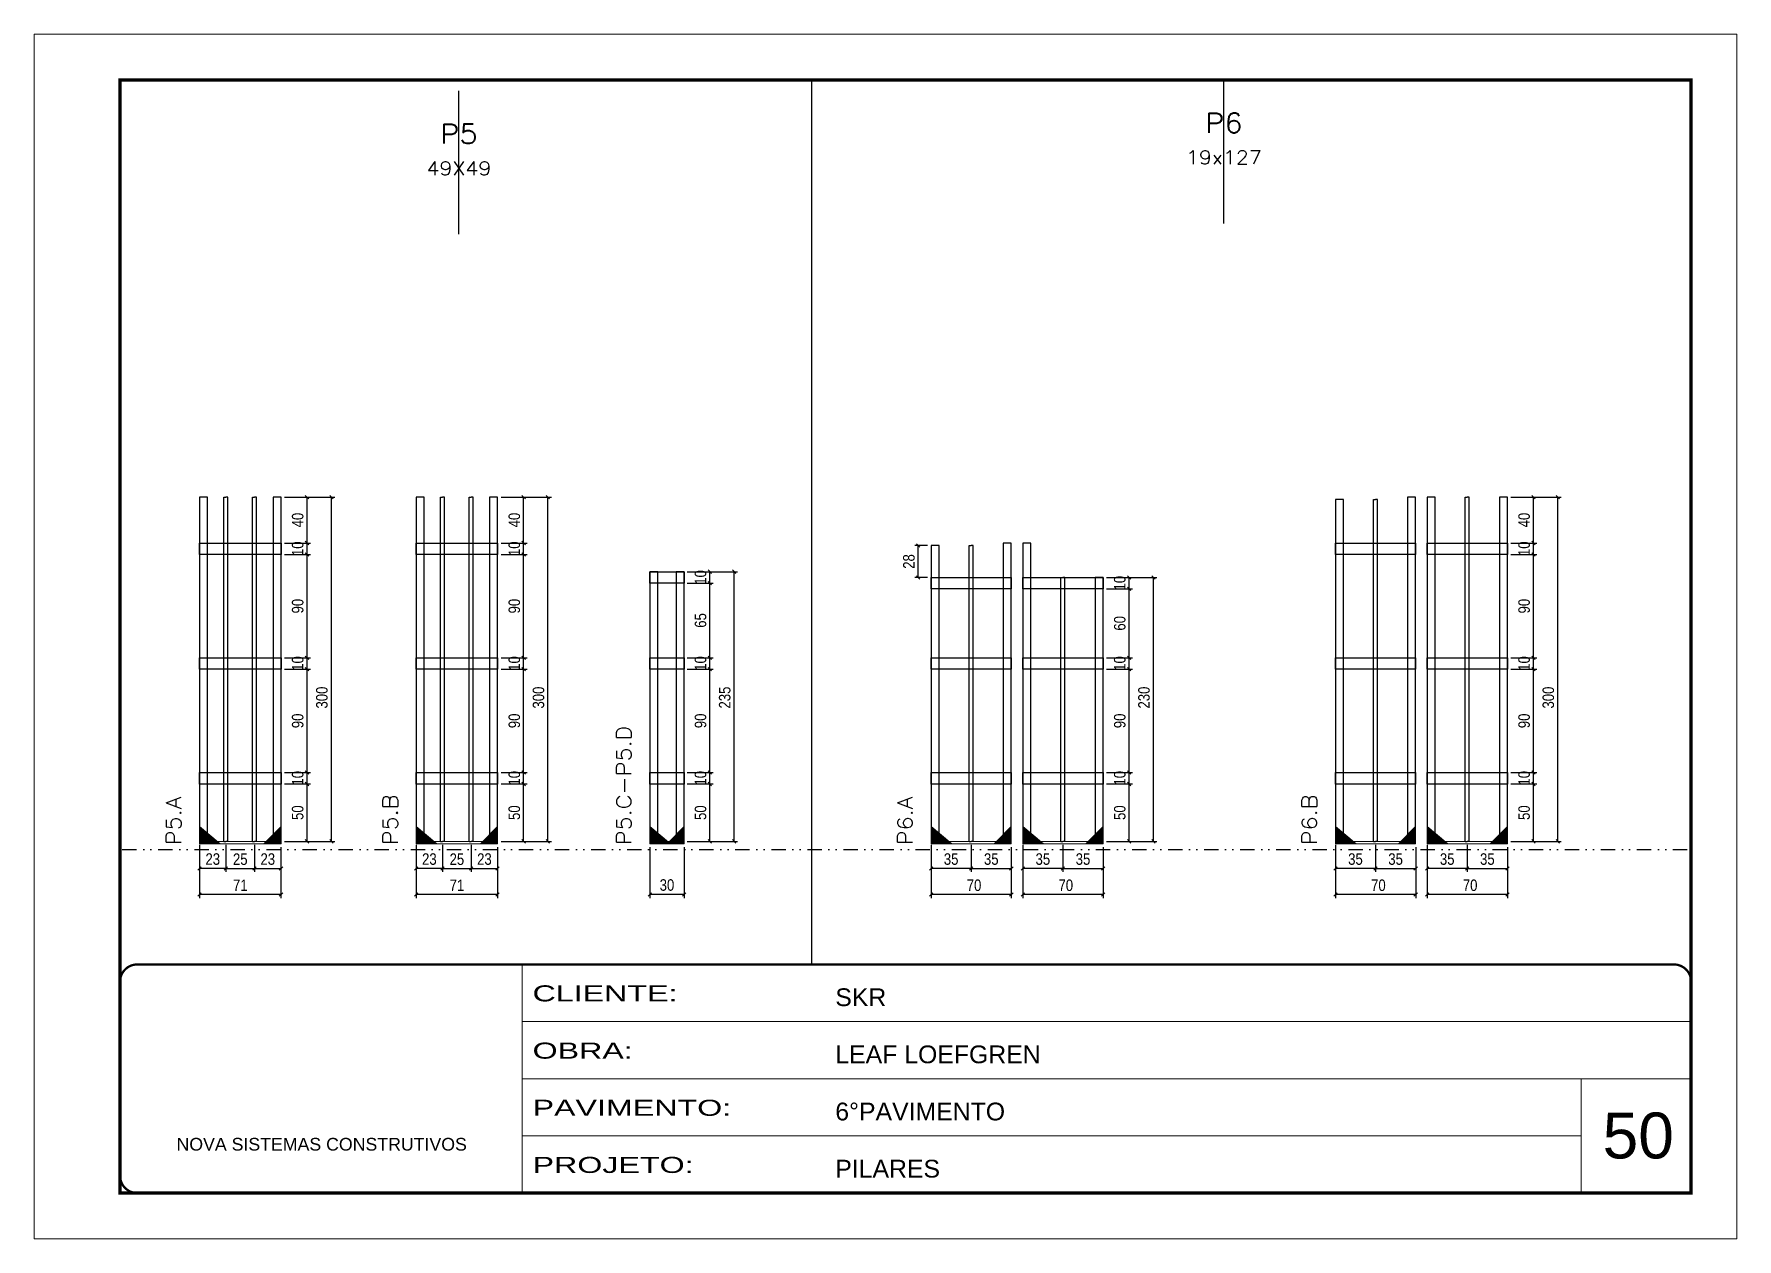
# Model space of a CAD drawing. Extents: x 14400 to 27878, y -21631 to 6985.
# Drawn here: x 15998 to 17483, y -7848 to -6798 of the extents above; entities that cross this region are included whole.
import ezdxf
from ezdxf.enums import TextEntityAlignment as Align

# ---------------------------------------------------------------- set-up
doc = ezdxf.new("R2010")
doc.units = 0
for name, pattern in [('CONTINUO', [0]), ('DASHED', [0.75, 0.5, -0.25]), ('DIVIDE2', [0.625, 0.25, -0.125, 0, -0.125, 0, -0.125]), ('HIDDEN', [0.375, 0.25, -0.125])]:
    doc.linetypes.add(name, pattern=pattern)
for name, color, linetype, lineweight in [('CARIMBO', 255, 'Continuous', 9), ('Folhas', 255, 'Continuous', 9), ('Madeira', 126, 'Continuous', 18), ('Sarr 2.2x7', 40, 'Continuous', 9), ('SARRAFO DE PRESSAO', 251, 'DASHED', 9), ('Texto Seção', 7, 'Continuous', 15)]:
    doc.layers.add(name, color=color, linetype=linetype, lineweight=lineweight)
for name, color, linetype in [('COTA', 241, 'Continuous'), ('Nível', 160, 'Continuous'), ('SARR_2.2x10', 60, 'Continuous'), ('SARR_3.5x7', 81, 'Continuous'), ('SARR_7x7', 40, 'Continuous'), ('Texto de Titulo', 7, 'Continuous'), ('Texto Qtd Sarr', 242, 'Continuous')]:
    doc.layers.add(name, color=color, linetype=linetype)
doc.styles.add('ARIAL', font='arial.ttf')
doc.styles.add('COTA TECNICA', font='techl___.ttf', dxfattribs={"height": 10})
doc.styles.add('REGUA-120', font='ROMANS.shx', dxfattribs={"height": 15})
doc.styles.add('ROMANS', font='romans.shx')
doc.styles.add('Tecnologia', font='')
doc.styles.get('Tecnologia').set_extended_font_data('Forgotten Futurist')
doc.dimstyles.new('PAINEL', dxfattribs={"dimtxt": 10, "dimasz": 3, "dimexe": 3, "dimexo": 3, "dimgap": 3, "dimtad": 1, "dimdec": 1, "dimzin": 12, "dimdsep": 46, "dimtxsty": 'COTA TECNICA', "dimblk1": 'OBLIQUE', "dimblk2": 'OBLIQUE', "dimsah": 1, "dimcen": 0.9, "dimclrd": 4, "dimclre": 4, "dimclrt": 240, "dimadec": 1, "dimazin": 3, "dimtfac": 1, "dimtdec": 1, "dimtmove": 0, "dimatfit": 3, "dimfxl": 1, "dimtolj": 1, "dimtzin": 12, "dimarcsym": 0})

msp = doc.modelspace()

# ---------------------------------------------------------------- texts
at = {"layer": 'CARIMBO', "style": 'ARIAL'}
msp.add_text('50', height=40, dxfattribs=at).set_placement((17366.33, -7778.03))
at = {"layer": 'Texto Seção', "style": 'REGUA-120', "width": 1.1}
for s, p in [('P5.C-P5.D', (16519.28, -7505)), ('P5.A', (16126.7, -7505)), ('P5.B', (16315.57, -7505)), ('P6.A', (16764.56, -7505)), ('P6.B', (17117.15, -7505))]:
    msp.add_text(s, height=13, rotation=90, dxfattribs=at).set_placement(p)

# ---------------------------------------------------------------- blocks, each defined once
blk = doc.blocks.new('9999999999')
at = {"color": 30, "linetype": 'CONTINUO'}
for p, q in [((98564.6, 34230.2), (98564.6, 34429.4)), ((98564.6, 34379.6), (99584, 34379.6)), ((98564.6, 34329.8), (99488, 34329.8)), ((99584, 34329.8), (99488, 34329.8)), ((99488, 34329.8), (99488, 34230.2)), ((98564.6, 34280), (99488, 34280))]:
    blk.add_line(p, q, dxfattribs=at)
at = {"color": 30, "linetype": 'CONTINUO', "const_width": 2}
blk.add_lwpolyline([(99584, 34230.2), (99584, 34414.4, 0.414214), (99569, 34429.4), (98229, 34429.4, 0.414214), (98214, 34414.4), (98214, 34245.2, 0.414214), (98229, 34230.2), (99584, 34230.2)], format="xyb", dxfattribs=at)
at = {"layer": 'Folhas'}
blk.add_lwpolyline([(98139, 34190.2), (99624, 34190.2), (99624, 35240.2), (98139, 35240.2)], close=True, dxfattribs=at)
at = {"layer": 'Folhas', "color": 30, "const_width": 3}
blk.add_lwpolyline([(98214, 34230.2), (99584, 34230.2), (99584, 35200.2), (98214, 35200.2)], close=True, dxfattribs=at)
at = {"color": 7, "linetype": 'Continuous', "ltscale": 5, "style": 'ARIAL'}
for s, height, p in [('SKR', 15.48, (98837.7, 34393.1)), ('LEAF LOEFGREN', 15.483, (98837.7, 34343.3)), ('6°PAVIMENTO', 15.483, (98837.7, 34293.5)), ('NOVA SISTEMAS CONSTRUTIVOS', 11.059, (98263.2, 34267.2)), ('PILARES', 15.48, (98837.7, 34243.7))]:
    blk.add_text(s, height=height, dxfattribs=at).set_placement(p)
at = {"layer": 'Folhas', "color": 7, "style": 'Tecnologia', "width": 1.5}
for s, p in [('CLIENTE:', (98573.7, 34397.2)), ('OBRA:', (98573.7, 34347.3)), ('PAVIMENTO:', (98573.7, 34297.5)), ('PROJETO:', (98573.7, 34247.7))]:
    blk.add_text(s, height=14, dxfattribs=at).set_placement(p)
blk = doc.blocks.new('_Oblique')
at = {"color": 0, "linetype": 'ByBlock', "lineweight": -2}
blk.add_line((-0.5, -0.5), (0.5, 0.5), dxfattribs=at)
blk = doc.blocks.new('*D3861')
at = {"layer": 'COTA', "color": 4, "lineweight": -2, "transparency": 16777216}
for p, q in [((16142.8, -7504.7), (16142.8, -7528.4)), ((16165.8, -7504.7), (16165.8, -7528.4)), ((16165.8, -7525.4), (16142.8, -7525.4))]:
    blk.add_line(p, q, dxfattribs=at)
at = {"layer": 'Defpoints', "color": 0, "transparency": 16777216}
for p in [(16142.8, -7501.7), (16165.8, -7501.7), (16142.8, -7525.4)]:
    blk.add_point(p, dxfattribs=at)
at = {"layer": 'COTA', "color": 4, "lineweight": -2, "transparency": 16777216, "xscale": 3, "yscale": 3, "zscale": 3, "rotation": 180}
blk.add_blockref('_Oblique', (16142.8, -7525.4), dxfattribs=at)
at = {"layer": 'COTA', "color": 4, "lineweight": -2, "transparency": 16777216, "xscale": 3, "yscale": 3, "zscale": 3}
blk.add_blockref('_Oblique', (16165.8, -7525.4), dxfattribs=at)
at = {"layer": 'COTA', "color": 240, "transparency": 16777216, "insert": (16154.3, -7517.2), "char_height": 10, "attachment_point": 5, "style": 'COTA TECNICA'}
blk.add_mtext('\\A1;23', dxfattribs=at)
blk = doc.blocks.new('*D3862')
at = {"layer": 'COTA', "color": 4, "lineweight": -2, "transparency": 16777216}
for p, q in [((16190.8, -7504.7), (16190.8, -7528.4)), ((16213.8, -7506.9), (16213.8, -7528.4)), ((16190.8, -7525.4), (16213.8, -7525.4))]:
    blk.add_line(p, q, dxfattribs=at)
at = {"layer": 'Defpoints', "color": 0, "transparency": 16777216}
for p in [(16190.8, -7501.7), (16213.8, -7503.9), (16213.8, -7525.4)]:
    blk.add_point(p, dxfattribs=at)
at = {"layer": 'COTA', "color": 4, "lineweight": -2, "transparency": 16777216, "xscale": 3, "yscale": 3, "zscale": 3, "rotation": 180}
blk.add_blockref('_Oblique', (16190.8, -7525.4), dxfattribs=at)
at = {"layer": 'COTA', "color": 4, "lineweight": -2, "transparency": 16777216, "xscale": 3, "yscale": 3, "zscale": 3}
blk.add_blockref('_Oblique', (16213.8, -7525.4), dxfattribs=at)
at = {"layer": 'COTA', "color": 240, "transparency": 16777216, "insert": (16202.3, -7517.2), "char_height": 10, "attachment_point": 5, "style": 'COTA TECNICA'}
blk.add_mtext('\\A1;23', dxfattribs=at)
blk = doc.blocks.new('*D3863')
at = {"layer": 'COTA', "color": 4, "lineweight": -2, "transparency": 16777216}
for p, q in [((16165.8, -7504.7), (16165.8, -7528.4)), ((16190.8, -7504.7), (16190.8, -7528.4)), ((16165.8, -7525.4), (16190.8, -7525.4))]:
    blk.add_line(p, q, dxfattribs=at)
at = {"layer": 'Defpoints', "color": 0, "transparency": 16777216}
for p in [(16165.8, -7501.7), (16190.8, -7501.7), (16190.8, -7525.4)]:
    blk.add_point(p, dxfattribs=at)
at = {"layer": 'COTA', "color": 4, "lineweight": -2, "transparency": 16777216, "xscale": 3, "yscale": 3, "zscale": 3, "rotation": 180}
blk.add_blockref('_Oblique', (16165.8, -7525.4), dxfattribs=at)
at = {"layer": 'COTA', "color": 4, "lineweight": -2, "transparency": 16777216, "xscale": 3, "yscale": 3, "zscale": 3}
blk.add_blockref('_Oblique', (16190.8, -7525.4), dxfattribs=at)
at = {"layer": 'COTA', "color": 240, "transparency": 16777216, "insert": (16178.3, -7517.3), "char_height": 10, "attachment_point": 5, "style": 'COTA TECNICA'}
blk.add_mtext('\\A1;25', dxfattribs=at)
blk = doc.blocks.new('*D3864')
at = {"layer": 'COTA', "color": 4, "lineweight": -2, "transparency": 16777216}
for p, q in [((16142.8, -7506.9), (16142.8, -7551.1)), ((16213.8, -7506.9), (16213.8, -7551.1)), ((16213.8, -7548.1), (16142.8, -7548.1))]:
    blk.add_line(p, q, dxfattribs=at)
at = {"layer": 'Defpoints', "color": 0, "transparency": 16777216}
for p in [(16142.8, -7503.9), (16213.8, -7503.9), (16142.8, -7548.1)]:
    blk.add_point(p, dxfattribs=at)
at = {"layer": 'COTA', "color": 4, "lineweight": -2, "transparency": 16777216, "xscale": 3, "yscale": 3, "zscale": 3, "rotation": 180}
blk.add_blockref('_Oblique', (16142.8, -7548.1), dxfattribs=at)
at = {"layer": 'COTA', "color": 4, "lineweight": -2, "transparency": 16777216, "xscale": 3, "yscale": 3, "zscale": 3}
blk.add_blockref('_Oblique', (16213.8, -7548.1), dxfattribs=at)
at = {"layer": 'COTA', "color": 240, "transparency": 16777216, "insert": (16178.3, -7540), "char_height": 10, "attachment_point": 5, "style": 'COTA TECNICA'}
blk.add_mtext('\\A1;71', dxfattribs=at)
blk = doc.blocks.new('*D3856')
at = {"layer": 'COTA', "color": 4, "lineweight": -2, "transparency": 16777216}
for p, q in [((16216.8, -7451.7), (16239.5, -7451.7)), ((16236.5, -7501.7), (16236.5, -7451.7)), ((16216.8, -7501.7), (16239.5, -7501.7))]:
    blk.add_line(p, q, dxfattribs=at)
at = {"layer": 'Defpoints', "color": 0, "transparency": 16777216}
for p in [(16213.8, -7451.7), (16236.5, -7451.7), (16213.8, -7501.7)]:
    blk.add_point(p, dxfattribs=at)
at = {"layer": 'COTA', "color": 4, "lineweight": -2, "transparency": 16777216, "xscale": 3, "yscale": 3, "zscale": 3}
for p, rotation in [((16236.5, -7451.7), 90), ((16236.5, -7501.7), 270)]:
    blk.add_blockref('_Oblique', p, dxfattribs=dict(at, rotation=rotation))
at = {"layer": 'COTA', "color": 240, "transparency": 16777216, "insert": (16228.4, -7476.7), "char_height": 10, "attachment_point": 5, "rotation": 90, "style": 'COTA TECNICA'}
blk.add_mtext('\\A1;50', dxfattribs=at)
blk = doc.blocks.new('*D3857')
at = {"layer": 'COTA', "color": 4, "lineweight": -2, "transparency": 16777216}
for p, q in [((16216.8, -7441.7), (16239.5, -7441.7)), ((16216.8, -7451.7), (16239.5, -7451.7)), ((16236.5, -7451.7), (16236.5, -7441.7))]:
    blk.add_line(p, q, dxfattribs=at)
at = {"layer": 'Defpoints', "color": 0, "transparency": 16777216}
for p in [(16213.8, -7441.7), (16213.8, -7451.7), (16236.5, -7441.7)]:
    blk.add_point(p, dxfattribs=at)
at = {"layer": 'COTA', "color": 4, "lineweight": -2, "transparency": 16777216, "xscale": 3, "yscale": 3, "zscale": 3}
for p, rotation in [((16236.5, -7441.7), 90), ((16236.5, -7451.7), 270)]:
    blk.add_blockref('_Oblique', p, dxfattribs=dict(at, rotation=rotation))
at = {"layer": 'COTA', "color": 240, "transparency": 16777216, "insert": (16228.4, -7446.7), "char_height": 10, "attachment_point": 5, "rotation": 90, "style": 'COTA TECNICA'}
blk.add_mtext('\\A1;10', dxfattribs=at)
blk = doc.blocks.new('*D3858')
at = {"layer": 'COTA', "color": 4, "lineweight": -2, "transparency": 16777216}
for p, q in [((16216.8, -7351.7), (16239.5, -7351.7)), ((16236.5, -7441.7), (16236.5, -7351.7)), ((16216.8, -7441.7), (16239.5, -7441.7))]:
    blk.add_line(p, q, dxfattribs=at)
at = {"layer": 'Defpoints', "color": 0, "transparency": 16777216}
for p in [(16213.8, -7351.7), (16236.5, -7351.7), (16213.8, -7441.7)]:
    blk.add_point(p, dxfattribs=at)
at = {"layer": 'COTA', "color": 4, "lineweight": -2, "transparency": 16777216, "xscale": 3, "yscale": 3, "zscale": 3}
for p, rotation in [((16236.5, -7351.7), 90), ((16236.5, -7441.7), 270)]:
    blk.add_blockref('_Oblique', p, dxfattribs=dict(at, rotation=rotation))
at = {"layer": 'COTA', "color": 240, "transparency": 16777216, "insert": (16228.4, -7396.7), "char_height": 10, "attachment_point": 5, "rotation": 90, "style": 'COTA TECNICA'}
blk.add_mtext('\\A1;90', dxfattribs=at)
blk = doc.blocks.new('*D3859')
at = {"layer": 'COTA', "color": 4, "lineweight": -2, "transparency": 16777216}
for p, q in [((16216.8, -7341.7), (16239.5, -7341.7)), ((16236.5, -7351.7), (16236.5, -7341.7)), ((16216.8, -7351.7), (16239.5, -7351.7))]:
    blk.add_line(p, q, dxfattribs=at)
at = {"layer": 'Defpoints', "color": 0, "transparency": 16777216}
for p in [(16213.8, -7341.7), (16236.5, -7341.7), (16213.8, -7351.7)]:
    blk.add_point(p, dxfattribs=at)
at = {"layer": 'COTA', "color": 4, "lineweight": -2, "transparency": 16777216, "xscale": 3, "yscale": 3, "zscale": 3}
for p, rotation in [((16236.5, -7341.7), 90), ((16236.5, -7351.7), 270)]:
    blk.add_blockref('_Oblique', p, dxfattribs=dict(at, rotation=rotation))
at = {"layer": 'COTA', "color": 240, "transparency": 16777216, "insert": (16228.4, -7346.7), "char_height": 10, "attachment_point": 5, "rotation": 90, "style": 'COTA TECNICA'}
blk.add_mtext('\\A1;10', dxfattribs=at)
blk = doc.blocks.new('*D3860')
at = {"layer": 'COTA', "color": 4, "lineweight": -2, "transparency": 16777216}
for p, q in [((16216.8, -7201.7), (16260.8, -7201.7)), ((16257.8, -7501.7), (16257.8, -7201.7)), ((16216.8, -7501.7), (16260.8, -7501.7))]:
    blk.add_line(p, q, dxfattribs=at)
at = {"layer": 'Defpoints', "color": 0, "transparency": 16777216}
for p in [(16213.8, -7201.7), (16257.8, -7201.7), (16213.8, -7501.7)]:
    blk.add_point(p, dxfattribs=at)
at = {"layer": 'COTA', "color": 4, "lineweight": -2, "transparency": 16777216, "xscale": 3, "yscale": 3, "zscale": 3}
for p, rotation in [((16257.8, -7201.7), 90), ((16257.8, -7501.7), 270)]:
    blk.add_blockref('_Oblique', p, dxfattribs=dict(at, rotation=rotation))
at = {"layer": 'COTA', "color": 240, "transparency": 16777216, "insert": (16249.5, -7376.4), "char_height": 10, "attachment_point": 5, "rotation": 90, "style": 'COTA TECNICA'}
blk.add_mtext('\\A1;300', dxfattribs=at)
blk = doc.blocks.new('*D3865')
at = {"layer": 'COTA', "color": 4, "lineweight": -2, "transparency": 16777216}
for p, q in [((16331.7, -7504.7), (16331.7, -7528.4)), ((16354.7, -7504.7), (16354.7, -7528.4)), ((16354.7, -7525.4), (16331.7, -7525.4))]:
    blk.add_line(p, q, dxfattribs=at)
at = {"layer": 'Defpoints', "color": 0, "transparency": 16777216}
for p in [(16331.7, -7501.7), (16354.7, -7501.7), (16331.7, -7525.4)]:
    blk.add_point(p, dxfattribs=at)
at = {"layer": 'COTA', "color": 4, "lineweight": -2, "transparency": 16777216, "xscale": 3, "yscale": 3, "zscale": 3, "rotation": 180}
blk.add_blockref('_Oblique', (16331.7, -7525.4), dxfattribs=at)
at = {"layer": 'COTA', "color": 4, "lineweight": -2, "transparency": 16777216, "xscale": 3, "yscale": 3, "zscale": 3}
blk.add_blockref('_Oblique', (16354.7, -7525.4), dxfattribs=at)
at = {"layer": 'COTA', "color": 240, "transparency": 16777216, "insert": (16343.2, -7517.2), "char_height": 10, "attachment_point": 5, "style": 'COTA TECNICA'}
blk.add_mtext('\\A1;23', dxfattribs=at)
blk = doc.blocks.new('*D3866')
at = {"layer": 'COTA', "color": 4, "lineweight": -2, "transparency": 16777216}
for p, q in [((16379.7, -7504.7), (16379.7, -7528.4)), ((16402.7, -7506.9), (16402.7, -7528.4)), ((16379.7, -7525.4), (16402.7, -7525.4))]:
    blk.add_line(p, q, dxfattribs=at)
at = {"layer": 'Defpoints', "color": 0, "transparency": 16777216}
for p in [(16379.7, -7501.7), (16402.7, -7503.9), (16402.7, -7525.4)]:
    blk.add_point(p, dxfattribs=at)
at = {"layer": 'COTA', "color": 4, "lineweight": -2, "transparency": 16777216, "xscale": 3, "yscale": 3, "zscale": 3, "rotation": 180}
blk.add_blockref('_Oblique', (16379.7, -7525.4), dxfattribs=at)
at = {"layer": 'COTA', "color": 4, "lineweight": -2, "transparency": 16777216, "xscale": 3, "yscale": 3, "zscale": 3}
blk.add_blockref('_Oblique', (16402.7, -7525.4), dxfattribs=at)
at = {"layer": 'COTA', "color": 240, "transparency": 16777216, "insert": (16391.2, -7517.2), "char_height": 10, "attachment_point": 5, "style": 'COTA TECNICA'}
blk.add_mtext('\\A1;23', dxfattribs=at)
blk = doc.blocks.new('*D3867')
at = {"layer": 'COTA', "color": 4, "lineweight": -2, "transparency": 16777216}
for p, q in [((16354.7, -7504.7), (16354.7, -7528.4)), ((16379.7, -7504.7), (16379.7, -7528.4)), ((16354.7, -7525.4), (16379.7, -7525.4))]:
    blk.add_line(p, q, dxfattribs=at)
at = {"layer": 'Defpoints', "color": 0, "transparency": 16777216}
for p in [(16354.7, -7501.7), (16379.7, -7501.7), (16379.7, -7525.4)]:
    blk.add_point(p, dxfattribs=at)
at = {"layer": 'COTA', "color": 4, "lineweight": -2, "transparency": 16777216, "xscale": 3, "yscale": 3, "zscale": 3, "rotation": 180}
blk.add_blockref('_Oblique', (16354.7, -7525.4), dxfattribs=at)
at = {"layer": 'COTA', "color": 4, "lineweight": -2, "transparency": 16777216, "xscale": 3, "yscale": 3, "zscale": 3}
blk.add_blockref('_Oblique', (16379.7, -7525.4), dxfattribs=at)
at = {"layer": 'COTA', "color": 240, "transparency": 16777216, "insert": (16367.2, -7517.3), "char_height": 10, "attachment_point": 5, "style": 'COTA TECNICA'}
blk.add_mtext('\\A1;25', dxfattribs=at)
blk = doc.blocks.new('*D3873')
at = {"layer": 'COTA', "color": 4, "lineweight": -2, "transparency": 16777216}
for p, q in [((16331.7, -7506.9), (16331.7, -7551.1)), ((16402.7, -7506.9), (16402.7, -7551.1)), ((16402.7, -7548.1), (16331.7, -7548.1))]:
    blk.add_line(p, q, dxfattribs=at)
at = {"layer": 'Defpoints', "color": 0, "transparency": 16777216}
for p in [(16331.7, -7503.9), (16402.7, -7503.9), (16331.7, -7548.1)]:
    blk.add_point(p, dxfattribs=at)
at = {"layer": 'COTA', "color": 4, "lineweight": -2, "transparency": 16777216, "xscale": 3, "yscale": 3, "zscale": 3, "rotation": 180}
blk.add_blockref('_Oblique', (16331.7, -7548.1), dxfattribs=at)
at = {"layer": 'COTA', "color": 4, "lineweight": -2, "transparency": 16777216, "xscale": 3, "yscale": 3, "zscale": 3}
blk.add_blockref('_Oblique', (16402.7, -7548.1), dxfattribs=at)
at = {"layer": 'COTA', "color": 240, "transparency": 16777216, "insert": (16367.2, -7540), "char_height": 10, "attachment_point": 5, "style": 'COTA TECNICA'}
blk.add_mtext('\\A1;71', dxfattribs=at)
blk = doc.blocks.new('*D3868')
at = {"layer": 'COTA', "color": 4, "lineweight": -2, "transparency": 16777216}
for p, q in [((16405.7, -7451.7), (16428.4, -7451.7)), ((16425.4, -7501.7), (16425.4, -7451.7)), ((16405.7, -7501.7), (16428.4, -7501.7))]:
    blk.add_line(p, q, dxfattribs=at)
at = {"layer": 'Defpoints', "color": 0, "transparency": 16777216}
for p in [(16402.7, -7451.7), (16425.4, -7451.7), (16402.7, -7501.7)]:
    blk.add_point(p, dxfattribs=at)
at = {"layer": 'COTA', "color": 4, "lineweight": -2, "transparency": 16777216, "xscale": 3, "yscale": 3, "zscale": 3}
for p, rotation in [((16425.4, -7451.7), 90), ((16425.4, -7501.7), 270)]:
    blk.add_blockref('_Oblique', p, dxfattribs=dict(at, rotation=rotation))
at = {"layer": 'COTA', "color": 240, "transparency": 16777216, "insert": (16417.3, -7476.7), "char_height": 10, "attachment_point": 5, "rotation": 90, "style": 'COTA TECNICA'}
blk.add_mtext('\\A1;50', dxfattribs=at)
blk = doc.blocks.new('*D3869')
at = {"layer": 'COTA', "color": 4, "lineweight": -2, "transparency": 16777216}
for p, q in [((16405.7, -7441.7), (16428.4, -7441.7)), ((16405.7, -7451.7), (16428.4, -7451.7)), ((16425.4, -7451.7), (16425.4, -7441.7))]:
    blk.add_line(p, q, dxfattribs=at)
at = {"layer": 'Defpoints', "color": 0, "transparency": 16777216}
for p in [(16402.7, -7441.7), (16402.7, -7451.7), (16425.4, -7441.7)]:
    blk.add_point(p, dxfattribs=at)
at = {"layer": 'COTA', "color": 4, "lineweight": -2, "transparency": 16777216, "xscale": 3, "yscale": 3, "zscale": 3}
for p, rotation in [((16425.4, -7441.7), 90), ((16425.4, -7451.7), 270)]:
    blk.add_blockref('_Oblique', p, dxfattribs=dict(at, rotation=rotation))
at = {"layer": 'COTA', "color": 240, "transparency": 16777216, "insert": (16417.3, -7446.7), "char_height": 10, "attachment_point": 5, "rotation": 90, "style": 'COTA TECNICA'}
blk.add_mtext('\\A1;10', dxfattribs=at)
blk = doc.blocks.new('*D3870')
at = {"layer": 'COTA', "color": 4, "lineweight": -2, "transparency": 16777216}
for p, q in [((16405.7, -7351.7), (16428.4, -7351.7)), ((16425.4, -7441.7), (16425.4, -7351.7)), ((16405.7, -7441.7), (16428.4, -7441.7))]:
    blk.add_line(p, q, dxfattribs=at)
at = {"layer": 'Defpoints', "color": 0, "transparency": 16777216}
for p in [(16402.7, -7351.7), (16425.4, -7351.7), (16402.7, -7441.7)]:
    blk.add_point(p, dxfattribs=at)
at = {"layer": 'COTA', "color": 4, "lineweight": -2, "transparency": 16777216, "xscale": 3, "yscale": 3, "zscale": 3}
for p, rotation in [((16425.4, -7351.7), 90), ((16425.4, -7441.7), 270)]:
    blk.add_blockref('_Oblique', p, dxfattribs=dict(at, rotation=rotation))
at = {"layer": 'COTA', "color": 240, "transparency": 16777216, "insert": (16417.3, -7396.7), "char_height": 10, "attachment_point": 5, "rotation": 90, "style": 'COTA TECNICA'}
blk.add_mtext('\\A1;90', dxfattribs=at)
blk = doc.blocks.new('*D3871')
at = {"layer": 'COTA', "color": 4, "lineweight": -2, "transparency": 16777216}
for p, q in [((16405.7, -7341.7), (16428.4, -7341.7)), ((16425.4, -7351.7), (16425.4, -7341.7)), ((16405.7, -7351.7), (16428.4, -7351.7))]:
    blk.add_line(p, q, dxfattribs=at)
at = {"layer": 'Defpoints', "color": 0, "transparency": 16777216}
for p in [(16402.7, -7341.7), (16425.4, -7341.7), (16402.7, -7351.7)]:
    blk.add_point(p, dxfattribs=at)
at = {"layer": 'COTA', "color": 4, "lineweight": -2, "transparency": 16777216, "xscale": 3, "yscale": 3, "zscale": 3}
for p, rotation in [((16425.4, -7341.7), 90), ((16425.4, -7351.7), 270)]:
    blk.add_blockref('_Oblique', p, dxfattribs=dict(at, rotation=rotation))
at = {"layer": 'COTA', "color": 240, "transparency": 16777216, "insert": (16417.3, -7346.7), "char_height": 10, "attachment_point": 5, "rotation": 90, "style": 'COTA TECNICA'}
blk.add_mtext('\\A1;10', dxfattribs=at)
blk = doc.blocks.new('*D3872')
at = {"layer": 'COTA', "color": 4, "lineweight": -2, "transparency": 16777216}
for p, q in [((16405.7, -7201.7), (16449.6, -7201.7)), ((16446.6, -7501.7), (16446.6, -7201.7)), ((16405.7, -7501.7), (16449.6, -7501.7))]:
    blk.add_line(p, q, dxfattribs=at)
at = {"layer": 'Defpoints', "color": 0, "transparency": 16777216}
for p in [(16402.7, -7201.7), (16446.6, -7201.7), (16402.7, -7501.7)]:
    blk.add_point(p, dxfattribs=at)
at = {"layer": 'COTA', "color": 4, "lineweight": -2, "transparency": 16777216, "xscale": 3, "yscale": 3, "zscale": 3}
for p, rotation in [((16446.6, -7201.7), 90), ((16446.6, -7501.7), 270)]:
    blk.add_blockref('_Oblique', p, dxfattribs=dict(at, rotation=rotation))
at = {"layer": 'COTA', "color": 240, "transparency": 16777216, "insert": (16438.4, -7376.4), "char_height": 10, "attachment_point": 5, "rotation": 90, "style": 'COTA TECNICA'}
blk.add_mtext('\\A1;300', dxfattribs=at)
blk = doc.blocks.new('*D3874')
at = {"layer": 'COTA', "color": 4, "lineweight": -2, "transparency": 16777216}
for p, q in [((16216.8, -7251.7), (16239.5, -7251.7)), ((16236.5, -7341.7), (16236.5, -7251.7)), ((16216.8, -7341.7), (16239.5, -7341.7))]:
    blk.add_line(p, q, dxfattribs=at)
at = {"layer": 'Defpoints', "color": 0, "transparency": 16777216}
for p in [(16213.8, -7251.7), (16236.5, -7251.7), (16213.8, -7341.7)]:
    blk.add_point(p, dxfattribs=at)
at = {"layer": 'COTA', "color": 4, "lineweight": -2, "transparency": 16777216, "xscale": 3, "yscale": 3, "zscale": 3}
for p, rotation in [((16236.5, -7251.7), 90), ((16236.5, -7341.7), 270)]:
    blk.add_blockref('_Oblique', p, dxfattribs=dict(at, rotation=rotation))
at = {"layer": 'COTA', "color": 240, "transparency": 16777216, "insert": (16228.4, -7296.7), "char_height": 10, "attachment_point": 5, "rotation": 90, "style": 'COTA TECNICA'}
blk.add_mtext('\\A1;90', dxfattribs=at)
blk = doc.blocks.new('*D3875')
at = {"layer": 'COTA', "color": 4, "lineweight": -2, "transparency": 16777216}
for p, q in [((16216.8, -7241.7), (16239.5, -7241.7)), ((16236.5, -7251.7), (16236.5, -7241.7)), ((16216.8, -7251.7), (16239.5, -7251.7))]:
    blk.add_line(p, q, dxfattribs=at)
at = {"layer": 'Defpoints', "color": 0, "transparency": 16777216}
for p in [(16213.8, -7241.7), (16236.5, -7241.7), (16213.8, -7251.7)]:
    blk.add_point(p, dxfattribs=at)
at = {"layer": 'COTA', "color": 4, "lineweight": -2, "transparency": 16777216, "xscale": 3, "yscale": 3, "zscale": 3}
for p, rotation in [((16236.5, -7241.7), 90), ((16236.5, -7251.7), 270)]:
    blk.add_blockref('_Oblique', p, dxfattribs=dict(at, rotation=rotation))
at = {"layer": 'COTA', "color": 240, "transparency": 16777216, "insert": (16228.4, -7246.7), "char_height": 10, "attachment_point": 5, "rotation": 90, "style": 'COTA TECNICA'}
blk.add_mtext('\\A1;10', dxfattribs=at)
blk = doc.blocks.new('*D3876')
at = {"layer": 'COTA', "color": 4, "lineweight": -2, "transparency": 16777216}
for p, q in [((16405.7, -7251.7), (16428.4, -7251.7)), ((16425.4, -7341.7), (16425.4, -7251.7)), ((16405.7, -7341.7), (16428.4, -7341.7))]:
    blk.add_line(p, q, dxfattribs=at)
at = {"layer": 'Defpoints', "color": 0, "transparency": 16777216}
for p in [(16402.7, -7251.7), (16425.4, -7251.7), (16402.7, -7341.7)]:
    blk.add_point(p, dxfattribs=at)
at = {"layer": 'COTA', "color": 4, "lineweight": -2, "transparency": 16777216, "xscale": 3, "yscale": 3, "zscale": 3}
for p, rotation in [((16425.4, -7251.7), 90), ((16425.4, -7341.7), 270)]:
    blk.add_blockref('_Oblique', p, dxfattribs=dict(at, rotation=rotation))
at = {"layer": 'COTA', "color": 240, "transparency": 16777216, "insert": (16417.3, -7296.7), "char_height": 10, "attachment_point": 5, "rotation": 90, "style": 'COTA TECNICA'}
blk.add_mtext('\\A1;90', dxfattribs=at)
blk = doc.blocks.new('*D3877')
at = {"layer": 'COTA', "color": 4, "lineweight": -2, "transparency": 16777216}
for p, q in [((16405.7, -7241.7), (16428.4, -7241.7)), ((16425.4, -7251.7), (16425.4, -7241.7)), ((16405.7, -7251.7), (16428.4, -7251.7))]:
    blk.add_line(p, q, dxfattribs=at)
at = {"layer": 'Defpoints', "color": 0, "transparency": 16777216}
for p in [(16402.7, -7241.7), (16425.4, -7241.7), (16402.7, -7251.7)]:
    blk.add_point(p, dxfattribs=at)
at = {"layer": 'COTA', "color": 4, "lineweight": -2, "transparency": 16777216, "xscale": 3, "yscale": 3, "zscale": 3}
for p, rotation in [((16425.4, -7241.7), 90), ((16425.4, -7251.7), 270)]:
    blk.add_blockref('_Oblique', p, dxfattribs=dict(at, rotation=rotation))
at = {"layer": 'COTA', "color": 240, "transparency": 16777216, "insert": (16417.3, -7246.7), "char_height": 10, "attachment_point": 5, "rotation": 90, "style": 'COTA TECNICA'}
blk.add_mtext('\\A1;10', dxfattribs=at)
blk = doc.blocks.new('*D3878')
at = {"layer": 'COTA', "color": 4, "lineweight": -2, "transparency": 16777216}
for p, q in [((16405.7, -7201.7), (16428.4, -7201.7)), ((16425.4, -7241.7), (16425.4, -7201.7)), ((16405.7, -7241.7), (16428.4, -7241.7))]:
    blk.add_line(p, q, dxfattribs=at)
at = {"layer": 'Defpoints', "color": 0, "transparency": 16777216}
for p in [(16402.7, -7201.7), (16425.4, -7201.7), (16402.7, -7241.7)]:
    blk.add_point(p, dxfattribs=at)
at = {"layer": 'COTA', "color": 4, "lineweight": -2, "transparency": 16777216, "xscale": 3, "yscale": 3, "zscale": 3}
for p, rotation in [((16425.4, -7201.7), 90), ((16425.4, -7241.7), 270)]:
    blk.add_blockref('_Oblique', p, dxfattribs=dict(at, rotation=rotation))
at = {"layer": 'COTA', "color": 240, "transparency": 16777216, "insert": (16417.3, -7221.7), "char_height": 10, "attachment_point": 5, "rotation": 90, "style": 'COTA TECNICA'}
blk.add_mtext('\\A1;40', dxfattribs=at)
blk = doc.blocks.new('*D3879')
at = {"layer": 'COTA', "color": 4, "lineweight": -2, "transparency": 16777216}
for p, q in [((16216.8, -7201.7), (16239.5, -7201.7)), ((16236.5, -7241.7), (16236.5, -7201.7)), ((16216.8, -7241.7), (16239.5, -7241.7))]:
    blk.add_line(p, q, dxfattribs=at)
at = {"layer": 'Defpoints', "color": 0, "transparency": 16777216}
for p in [(16213.8, -7201.7), (16236.5, -7201.7), (16213.8, -7241.7)]:
    blk.add_point(p, dxfattribs=at)
at = {"layer": 'COTA', "color": 4, "lineweight": -2, "transparency": 16777216, "xscale": 3, "yscale": 3, "zscale": 3}
for p, rotation in [((16236.5, -7201.7), 90), ((16236.5, -7241.7), 270)]:
    blk.add_blockref('_Oblique', p, dxfattribs=dict(at, rotation=rotation))
at = {"layer": 'COTA', "color": 240, "transparency": 16777216, "insert": (16228.4, -7221.7), "char_height": 10, "attachment_point": 5, "rotation": 90, "style": 'COTA TECNICA'}
blk.add_mtext('\\A1;40', dxfattribs=at)
blk = doc.blocks.new('*D3880')
at = {"layer": 'COTA', "color": 4, "lineweight": -2, "transparency": 16777216}
for p, q in [((16535.4, -7506.9), (16535.4, -7551.1)), ((16565.4, -7506.9), (16565.4, -7551.1)), ((16565.4, -7548.1), (16535.4, -7548.1))]:
    blk.add_line(p, q, dxfattribs=at)
at = {"layer": 'Defpoints', "color": 0, "transparency": 16777216}
for p in [(16535.4, -7503.9), (16565.4, -7503.9), (16535.4, -7548.1)]:
    blk.add_point(p, dxfattribs=at)
at = {"layer": 'COTA', "color": 4, "lineweight": -2, "transparency": 16777216, "xscale": 3, "yscale": 3, "zscale": 3, "rotation": 180}
blk.add_blockref('_Oblique', (16535.4, -7548.1), dxfattribs=at)
at = {"layer": 'COTA', "color": 4, "lineweight": -2, "transparency": 16777216, "xscale": 3, "yscale": 3, "zscale": 3}
blk.add_blockref('_Oblique', (16565.4, -7548.1), dxfattribs=at)
at = {"layer": 'COTA', "color": 240, "transparency": 16777216, "insert": (16550.4, -7539.8), "char_height": 10, "attachment_point": 5, "style": 'COTA TECNICA'}
blk.add_mtext('\\A1;30', dxfattribs=at)
blk = doc.blocks.new('*D3882')
at = {"layer": 'COTA', "color": 4, "lineweight": -2, "transparency": 16777216}
for p, q in [((16568.1, -7451.7), (16590.8, -7451.7)), ((16587.8, -7501.7), (16587.8, -7451.7)), ((16568.1, -7501.7), (16590.8, -7501.7))]:
    blk.add_line(p, q, dxfattribs=at)
at = {"layer": 'Defpoints', "color": 0, "transparency": 16777216}
for p in [(16565.1, -7451.7), (16587.8, -7451.7), (16565.1, -7501.7)]:
    blk.add_point(p, dxfattribs=at)
at = {"layer": 'COTA', "color": 4, "lineweight": -2, "transparency": 16777216, "xscale": 3, "yscale": 3, "zscale": 3}
for p, rotation in [((16587.8, -7451.7), 90), ((16587.8, -7501.7), 270)]:
    blk.add_blockref('_Oblique', p, dxfattribs=dict(at, rotation=rotation))
at = {"layer": 'COTA', "color": 240, "transparency": 16777216, "insert": (16579.7, -7476.7), "char_height": 10, "attachment_point": 5, "rotation": 90, "style": 'COTA TECNICA'}
blk.add_mtext('\\A1;50', dxfattribs=at)
blk = doc.blocks.new('*D3883')
at = {"layer": 'COTA', "color": 4, "lineweight": -2, "transparency": 16777216}
for p, q in [((16568.1, -7441.7), (16590.8, -7441.7)), ((16568.1, -7451.7), (16590.8, -7451.7)), ((16587.8, -7451.7), (16587.8, -7441.7))]:
    blk.add_line(p, q, dxfattribs=at)
at = {"layer": 'Defpoints', "color": 0, "transparency": 16777216}
for p in [(16565.1, -7441.7), (16565.1, -7451.7), (16587.8, -7441.7)]:
    blk.add_point(p, dxfattribs=at)
at = {"layer": 'COTA', "color": 4, "lineweight": -2, "transparency": 16777216, "xscale": 3, "yscale": 3, "zscale": 3}
for p, rotation in [((16587.8, -7441.7), 90), ((16587.8, -7451.7), 270)]:
    blk.add_blockref('_Oblique', p, dxfattribs=dict(at, rotation=rotation))
at = {"layer": 'COTA', "color": 240, "transparency": 16777216, "insert": (16579.7, -7446.7), "char_height": 10, "attachment_point": 5, "rotation": 90, "style": 'COTA TECNICA'}
blk.add_mtext('\\A1;10', dxfattribs=at)
blk = doc.blocks.new('*D3884')
at = {"layer": 'COTA', "color": 4, "lineweight": -2, "transparency": 16777216}
for p, q in [((16568.1, -7351.7), (16590.8, -7351.7)), ((16587.8, -7441.7), (16587.8, -7351.7)), ((16568.1, -7441.7), (16590.8, -7441.7))]:
    blk.add_line(p, q, dxfattribs=at)
at = {"layer": 'Defpoints', "color": 0, "transparency": 16777216}
for p in [(16565.1, -7351.7), (16587.8, -7351.7), (16565.1, -7441.7)]:
    blk.add_point(p, dxfattribs=at)
at = {"layer": 'COTA', "color": 4, "lineweight": -2, "transparency": 16777216, "xscale": 3, "yscale": 3, "zscale": 3}
for p, rotation in [((16587.8, -7351.7), 90), ((16587.8, -7441.7), 270)]:
    blk.add_blockref('_Oblique', p, dxfattribs=dict(at, rotation=rotation))
at = {"layer": 'COTA', "color": 240, "transparency": 16777216, "insert": (16579.7, -7396.7), "char_height": 10, "attachment_point": 5, "rotation": 90, "style": 'COTA TECNICA'}
blk.add_mtext('\\A1;90', dxfattribs=at)
blk = doc.blocks.new('*D3885')
at = {"layer": 'COTA', "color": 4, "lineweight": -2, "transparency": 16777216}
for p, q in [((16568.1, -7341.7), (16590.8, -7341.7)), ((16587.8, -7351.7), (16587.8, -7341.7)), ((16568.1, -7351.7), (16590.8, -7351.7))]:
    blk.add_line(p, q, dxfattribs=at)
at = {"layer": 'Defpoints', "color": 0, "transparency": 16777216}
for p in [(16565.1, -7341.7), (16587.8, -7341.7), (16565.1, -7351.7)]:
    blk.add_point(p, dxfattribs=at)
at = {"layer": 'COTA', "color": 4, "lineweight": -2, "transparency": 16777216, "xscale": 3, "yscale": 3, "zscale": 3}
for p, rotation in [((16587.8, -7341.7), 90), ((16587.8, -7351.7), 270)]:
    blk.add_blockref('_Oblique', p, dxfattribs=dict(at, rotation=rotation))
at = {"layer": 'COTA', "color": 240, "transparency": 16777216, "insert": (16579.7, -7346.7), "char_height": 10, "attachment_point": 5, "rotation": 90, "style": 'COTA TECNICA'}
blk.add_mtext('\\A1;10', dxfattribs=at)
blk = doc.blocks.new('*D3886')
at = {"layer": 'COTA', "color": 4, "lineweight": -2, "transparency": 16777216}
for p, q in [((16568.1, -7266.7), (16612, -7266.7)), ((16609, -7501.7), (16609, -7266.7)), ((16568.1, -7501.7), (16612, -7501.7))]:
    blk.add_line(p, q, dxfattribs=at)
at = {"layer": 'Defpoints', "color": 0, "transparency": 16777216}
for p in [(16565.1, -7266.7), (16609, -7266.7), (16565.1, -7501.7)]:
    blk.add_point(p, dxfattribs=at)
at = {"layer": 'COTA', "color": 4, "lineweight": -2, "transparency": 16777216, "xscale": 3, "yscale": 3, "zscale": 3}
for p, rotation in [((16609, -7266.7), 90), ((16609, -7501.7), 270)]:
    blk.add_blockref('_Oblique', p, dxfattribs=dict(at, rotation=rotation))
at = {"layer": 'COTA', "color": 240, "transparency": 16777216, "insert": (16600.8, -7376.4), "char_height": 10, "attachment_point": 5, "rotation": 90, "style": 'COTA TECNICA'}
blk.add_mtext('\\A1;235', dxfattribs=at)
blk = doc.blocks.new('*D3881')
at = {"layer": 'COTA', "color": 4, "lineweight": -2, "transparency": 16777216}
for p, q in [((16568.1, -7266.7), (16590.8, -7266.7)), ((16587.8, -7276.7), (16587.8, -7266.7)), ((16568.1, -7276.7), (16590.8, -7276.7))]:
    blk.add_line(p, q, dxfattribs=at)
at = {"layer": 'Defpoints', "color": 0, "transparency": 16777216}
for p in [(16565.1, -7266.7), (16587.8, -7266.7), (16565.1, -7276.7)]:
    blk.add_point(p, dxfattribs=at)
at = {"layer": 'COTA', "color": 4, "lineweight": -2, "transparency": 16777216, "xscale": 3, "yscale": 3, "zscale": 3}
for p, rotation in [((16587.8, -7266.7), 90), ((16587.8, -7276.7), 270)]:
    blk.add_blockref('_Oblique', p, dxfattribs=dict(at, rotation=rotation))
at = {"layer": 'COTA', "color": 240, "transparency": 16777216, "insert": (16579.7, -7271.7), "char_height": 10, "attachment_point": 5, "rotation": 90, "style": 'COTA TECNICA'}
blk.add_mtext('\\A1;10', dxfattribs=at)
blk = doc.blocks.new('*D3887')
at = {"layer": 'COTA', "color": 4, "lineweight": -2, "transparency": 16777216}
for p, q in [((16568.4, -7276.7), (16590.8, -7276.7)), ((16587.8, -7341.7), (16587.8, -7276.7)), ((16568.4, -7341.7), (16590.8, -7341.7))]:
    blk.add_line(p, q, dxfattribs=at)
at = {"layer": 'Defpoints', "color": 0, "transparency": 16777216}
for p in [(16565.4, -7276.7), (16587.8, -7276.7), (16565.4, -7341.7)]:
    blk.add_point(p, dxfattribs=at)
at = {"layer": 'COTA', "color": 4, "lineweight": -2, "transparency": 16777216, "xscale": 3, "yscale": 3, "zscale": 3}
for p, rotation in [((16587.8, -7276.7), 90), ((16587.8, -7341.7), 270)]:
    blk.add_blockref('_Oblique', p, dxfattribs=dict(at, rotation=rotation))
at = {"layer": 'COTA', "color": 240, "transparency": 16777216, "insert": (16579.7, -7309.2), "char_height": 10, "attachment_point": 5, "rotation": 90, "style": 'COTA TECNICA'}
blk.add_mtext('\\A1;65', dxfattribs=at)
blk = doc.blocks.new('titulo1')
at = {"layer": 'Defpoints', "color": 252, "linetype": 'HIDDEN', "ltscale": 2}
blk.add_line((0, 0), (0, 125), dxfattribs=at)
at = {"layer": 'Defpoints', "style": 'ROMANS', "oblique": 15}
blk.add_attdef('FOLHA', text='', height=10, dxfattribs=at).set_placement((0, 15.6), align=Align.MIDDLE_CENTER)
at = {"layer": 'Texto Qtd Sarr', "color": 3, "style": 'ROMANS', "oblique": 15}
for tag, height, p in [('TITULO', 17, (0, 71.4)), ('SEÇÃO', 12, (0, 41.5))]:
    blk.add_attdef(tag, text='', height=height, dxfattribs=at).set_placement(p, align=Align.MIDDLE_CENTER)
blk = doc.blocks.new('*D3888')
at = {"layer": 'COTA', "color": 4, "lineweight": -2, "transparency": 16777216}
for p, q in [((16930.7, -7506.9), (16930.7, -7551.1)), ((16860.7, -7519.9), (16860.7, -7551.1)), ((16930.7, -7548.1), (16860.7, -7548.1))]:
    blk.add_line(p, q, dxfattribs=at)
at = {"layer": 'Defpoints', "color": 0, "transparency": 16777216}
for p in [(16930.7, -7503.9), (16860.7, -7516.9), (16860.7, -7548.1)]:
    blk.add_point(p, dxfattribs=at)
at = {"layer": 'COTA', "color": 4, "lineweight": -2, "transparency": 16777216, "xscale": 3, "yscale": 3, "zscale": 3, "rotation": 180}
blk.add_blockref('_Oblique', (16860.7, -7548.1), dxfattribs=at)
at = {"layer": 'COTA', "color": 4, "lineweight": -2, "transparency": 16777216, "xscale": 3, "yscale": 3, "zscale": 3}
blk.add_blockref('_Oblique', (16930.7, -7548.1), dxfattribs=at)
at = {"layer": 'COTA', "color": 240, "transparency": 16777216, "insert": (16898.2, -7540), "char_height": 10, "attachment_point": 5, "style": 'COTA TECNICA'}
blk.add_mtext('\\A1;70', dxfattribs=at)
blk = doc.blocks.new('*D3889')
at = {"layer": 'COTA', "color": 4, "lineweight": -2, "transparency": 16777216}
for p, q in [((16933.7, -7451.7), (16956.4, -7451.7)), ((16953.4, -7501.7), (16953.4, -7451.7)), ((16933.7, -7501.7), (16956.4, -7501.7))]:
    blk.add_line(p, q, dxfattribs=at)
at = {"layer": 'Defpoints', "color": 0, "transparency": 16777216}
for p in [(16930.7, -7451.7), (16953.4, -7451.7), (16930.7, -7501.7)]:
    blk.add_point(p, dxfattribs=at)
at = {"layer": 'COTA', "color": 4, "lineweight": -2, "transparency": 16777216, "xscale": 3, "yscale": 3, "zscale": 3}
for p, rotation in [((16953.4, -7451.7), 90), ((16953.4, -7501.7), 270)]:
    blk.add_blockref('_Oblique', p, dxfattribs=dict(at, rotation=rotation))
at = {"layer": 'COTA', "color": 240, "transparency": 16777216, "insert": (16945.3, -7476.7), "char_height": 10, "attachment_point": 5, "rotation": 90, "style": 'COTA TECNICA'}
blk.add_mtext('\\A1;50', dxfattribs=at)
blk = doc.blocks.new('*D3890')
at = {"layer": 'COTA', "color": 4, "lineweight": -2, "transparency": 16777216}
for p, q in [((16933.7, -7441.7), (16956.4, -7441.7)), ((16933.7, -7451.7), (16956.4, -7451.7)), ((16953.4, -7451.7), (16953.4, -7441.7))]:
    blk.add_line(p, q, dxfattribs=at)
at = {"layer": 'Defpoints', "color": 0, "transparency": 16777216}
for p in [(16930.7, -7441.7), (16930.7, -7451.7), (16953.4, -7441.7)]:
    blk.add_point(p, dxfattribs=at)
at = {"layer": 'COTA', "color": 4, "lineweight": -2, "transparency": 16777216, "xscale": 3, "yscale": 3, "zscale": 3}
for p, rotation in [((16953.4, -7441.7), 90), ((16953.4, -7451.7), 270)]:
    blk.add_blockref('_Oblique', p, dxfattribs=dict(at, rotation=rotation))
at = {"layer": 'COTA', "color": 240, "transparency": 16777216, "insert": (16945.3, -7446.7), "char_height": 10, "attachment_point": 5, "rotation": 90, "style": 'COTA TECNICA'}
blk.add_mtext('\\A1;10', dxfattribs=at)
blk = doc.blocks.new('*D3891')
at = {"layer": 'COTA', "color": 4, "lineweight": -2, "transparency": 16777216}
for p, q in [((16933.7, -7351.7), (16956.4, -7351.7)), ((16953.4, -7441.7), (16953.4, -7351.7)), ((16933.7, -7441.7), (16956.4, -7441.7))]:
    blk.add_line(p, q, dxfattribs=at)
at = {"layer": 'Defpoints', "color": 0, "transparency": 16777216}
for p in [(16930.7, -7351.7), (16953.4, -7351.7), (16930.7, -7441.7)]:
    blk.add_point(p, dxfattribs=at)
at = {"layer": 'COTA', "color": 4, "lineweight": -2, "transparency": 16777216, "xscale": 3, "yscale": 3, "zscale": 3}
for p, rotation in [((16953.4, -7351.7), 90), ((16953.4, -7441.7), 270)]:
    blk.add_blockref('_Oblique', p, dxfattribs=dict(at, rotation=rotation))
at = {"layer": 'COTA', "color": 240, "transparency": 16777216, "insert": (16945.3, -7396.7), "char_height": 10, "attachment_point": 5, "rotation": 90, "style": 'COTA TECNICA'}
blk.add_mtext('\\A1;90', dxfattribs=at)
blk = doc.blocks.new('*D3892')
at = {"layer": 'COTA', "color": 4, "lineweight": -2, "transparency": 16777216}
for p, q in [((16933.7, -7341.7), (16956.4, -7341.7)), ((16953.4, -7351.7), (16953.4, -7341.7)), ((16933.7, -7351.7), (16956.4, -7351.7))]:
    blk.add_line(p, q, dxfattribs=at)
at = {"layer": 'Defpoints', "color": 0, "transparency": 16777216}
for p in [(16930.7, -7341.7), (16953.4, -7341.7), (16930.7, -7351.7)]:
    blk.add_point(p, dxfattribs=at)
at = {"layer": 'COTA', "color": 4, "lineweight": -2, "transparency": 16777216, "xscale": 3, "yscale": 3, "zscale": 3}
for p, rotation in [((16953.4, -7341.7), 90), ((16953.4, -7351.7), 270)]:
    blk.add_blockref('_Oblique', p, dxfattribs=dict(at, rotation=rotation))
at = {"layer": 'COTA', "color": 240, "transparency": 16777216, "insert": (16945.3, -7346.7), "char_height": 10, "attachment_point": 5, "rotation": 90, "style": 'COTA TECNICA'}
blk.add_mtext('\\A1;10', dxfattribs=at)
blk = doc.blocks.new('*D3893')
at = {"layer": 'COTA', "color": 4, "lineweight": -2, "transparency": 16777216}
for p, q in [((16933.7, -7271.7), (16977.6, -7271.7)), ((16974.6, -7501.7), (16974.6, -7271.7)), ((16933.7, -7501.7), (16977.6, -7501.7))]:
    blk.add_line(p, q, dxfattribs=at)
at = {"layer": 'Defpoints', "color": 0, "transparency": 16777216}
for p in [(16930.7, -7271.7), (16974.6, -7271.7), (16930.7, -7501.7)]:
    blk.add_point(p, dxfattribs=at)
at = {"layer": 'COTA', "color": 4, "lineweight": -2, "transparency": 16777216, "xscale": 3, "yscale": 3, "zscale": 3}
for p, rotation in [((16974.6, -7271.7), 90), ((16974.6, -7501.7), 270)]:
    blk.add_blockref('_Oblique', p, dxfattribs=dict(at, rotation=rotation))
at = {"layer": 'COTA', "color": 240, "transparency": 16777216, "insert": (16966.4, -7376.4), "char_height": 10, "attachment_point": 5, "rotation": 90, "style": 'COTA TECNICA'}
blk.add_mtext('\\A1;230', dxfattribs=at)
blk = doc.blocks.new('*D3894')
at = {"layer": 'COTA', "color": 4, "lineweight": -2, "transparency": 16777216}
for p, q in [((16850.7, -7506.9), (16850.7, -7551.1)), ((16780.7, -7519.9), (16780.7, -7551.1)), ((16850.7, -7548.1), (16780.7, -7548.1))]:
    blk.add_line(p, q, dxfattribs=at)
at = {"layer": 'Defpoints', "color": 0, "transparency": 16777216}
for p in [(16850.7, -7503.9), (16780.7, -7516.9), (16780.7, -7548.1)]:
    blk.add_point(p, dxfattribs=at)
at = {"layer": 'COTA', "color": 4, "lineweight": -2, "transparency": 16777216, "xscale": 3, "yscale": 3, "zscale": 3, "rotation": 180}
blk.add_blockref('_Oblique', (16780.7, -7548.1), dxfattribs=at)
at = {"layer": 'COTA', "color": 4, "lineweight": -2, "transparency": 16777216, "xscale": 3, "yscale": 3, "zscale": 3}
blk.add_blockref('_Oblique', (16850.7, -7548.1), dxfattribs=at)
at = {"layer": 'COTA', "color": 240, "transparency": 16777216, "insert": (16818.2, -7540), "char_height": 10, "attachment_point": 5, "style": 'COTA TECNICA'}
blk.add_mtext('\\A1;70', dxfattribs=at)
blk = doc.blocks.new('*D3895')
at = {"layer": 'COTA', "color": 4, "lineweight": -2, "transparency": 16777216}
for p, q in [((16780.7, -7504.7), (16780.7, -7528.4)), ((16815.7, -7504.7), (16815.7, -7528.4)), ((16815.7, -7525.4), (16780.7, -7525.4))]:
    blk.add_line(p, q, dxfattribs=at)
at = {"layer": 'Defpoints', "color": 0, "transparency": 16777216}
for p in [(16780.7, -7501.7), (16815.7, -7501.7), (16780.7, -7525.4)]:
    blk.add_point(p, dxfattribs=at)
at = {"layer": 'COTA', "color": 4, "lineweight": -2, "transparency": 16777216, "xscale": 3, "yscale": 3, "zscale": 3, "rotation": 180}
blk.add_blockref('_Oblique', (16780.7, -7525.4), dxfattribs=at)
at = {"layer": 'COTA', "color": 4, "lineweight": -2, "transparency": 16777216, "xscale": 3, "yscale": 3, "zscale": 3}
blk.add_blockref('_Oblique', (16815.7, -7525.4), dxfattribs=at)
at = {"layer": 'COTA', "color": 240, "transparency": 16777216, "insert": (16798.2, -7517.2), "char_height": 10, "attachment_point": 5, "style": 'COTA TECNICA'}
blk.add_mtext('\\A1;35', dxfattribs=at)
blk = doc.blocks.new('*D3896')
at = {"layer": 'COTA', "color": 4, "lineweight": -2, "transparency": 16777216}
for p, q in [((16860.7, -7504.7), (16860.7, -7528.4)), ((16895.7, -7504.7), (16895.7, -7528.4)), ((16895.7, -7525.4), (16860.7, -7525.4))]:
    blk.add_line(p, q, dxfattribs=at)
at = {"layer": 'Defpoints', "color": 0, "transparency": 16777216}
for p in [(16860.7, -7501.7), (16895.7, -7501.7), (16860.7, -7525.4)]:
    blk.add_point(p, dxfattribs=at)
at = {"layer": 'COTA', "color": 4, "lineweight": -2, "transparency": 16777216, "xscale": 3, "yscale": 3, "zscale": 3, "rotation": 180}
blk.add_blockref('_Oblique', (16860.7, -7525.4), dxfattribs=at)
at = {"layer": 'COTA', "color": 4, "lineweight": -2, "transparency": 16777216, "xscale": 3, "yscale": 3, "zscale": 3}
blk.add_blockref('_Oblique', (16895.7, -7525.4), dxfattribs=at)
at = {"layer": 'COTA', "color": 240, "transparency": 16777216, "insert": (16878.2, -7517.2), "char_height": 10, "attachment_point": 5, "style": 'COTA TECNICA'}
blk.add_mtext('\\A1;35', dxfattribs=at)
blk = doc.blocks.new('*D3897')
at = {"layer": 'COTA', "color": 4, "lineweight": -2, "transparency": 16777216}
for p, q in [((16815.7, -7504.7), (16815.7, -7528.4)), ((16850.7, -7506.9), (16850.7, -7528.4)), ((16815.7, -7525.4), (16850.7, -7525.4))]:
    blk.add_line(p, q, dxfattribs=at)
at = {"layer": 'Defpoints', "color": 0, "transparency": 16777216}
for p in [(16815.7, -7501.7), (16850.7, -7503.9), (16850.7, -7525.4)]:
    blk.add_point(p, dxfattribs=at)
at = {"layer": 'COTA', "color": 4, "lineweight": -2, "transparency": 16777216, "xscale": 3, "yscale": 3, "zscale": 3, "rotation": 180}
blk.add_blockref('_Oblique', (16815.7, -7525.4), dxfattribs=at)
at = {"layer": 'COTA', "color": 4, "lineweight": -2, "transparency": 16777216, "xscale": 3, "yscale": 3, "zscale": 3}
blk.add_blockref('_Oblique', (16850.7, -7525.4), dxfattribs=at)
at = {"layer": 'COTA', "color": 240, "transparency": 16777216, "insert": (16833.2, -7517.2), "char_height": 10, "attachment_point": 5, "style": 'COTA TECNICA'}
blk.add_mtext('\\A1;35', dxfattribs=at)
blk = doc.blocks.new('*D3898')
at = {"layer": 'COTA', "color": 4, "lineweight": -2, "transparency": 16777216}
for p, q in [((16895.7, -7504.7), (16895.7, -7528.4)), ((16930.7, -7506.9), (16930.7, -7528.4)), ((16895.7, -7525.4), (16930.7, -7525.4))]:
    blk.add_line(p, q, dxfattribs=at)
at = {"layer": 'Defpoints', "color": 0, "transparency": 16777216}
for p in [(16895.7, -7501.7), (16930.7, -7503.9), (16930.7, -7525.4)]:
    blk.add_point(p, dxfattribs=at)
at = {"layer": 'COTA', "color": 4, "lineweight": -2, "transparency": 16777216, "xscale": 3, "yscale": 3, "zscale": 3, "rotation": 180}
blk.add_blockref('_Oblique', (16895.7, -7525.4), dxfattribs=at)
at = {"layer": 'COTA', "color": 4, "lineweight": -2, "transparency": 16777216, "xscale": 3, "yscale": 3, "zscale": 3}
blk.add_blockref('_Oblique', (16930.7, -7525.4), dxfattribs=at)
at = {"layer": 'COTA', "color": 240, "transparency": 16777216, "insert": (16913.2, -7517.2), "char_height": 10, "attachment_point": 5, "style": 'COTA TECNICA'}
blk.add_mtext('\\A1;35', dxfattribs=at)
blk = doc.blocks.new('*D3899')
at = {"layer": 'COTA', "color": 4, "lineweight": -2, "transparency": 16777216}
for p, q in [((17283.3, -7506.9), (17283.3, -7551.1)), ((17213.3, -7519.9), (17213.3, -7551.1)), ((17283.3, -7548.1), (17213.3, -7548.1))]:
    blk.add_line(p, q, dxfattribs=at)
at = {"layer": 'Defpoints', "color": 0, "transparency": 16777216}
for p in [(17283.3, -7503.9), (17213.3, -7516.9), (17213.3, -7548.1)]:
    blk.add_point(p, dxfattribs=at)
at = {"layer": 'COTA', "color": 4, "lineweight": -2, "transparency": 16777216, "xscale": 3, "yscale": 3, "zscale": 3, "rotation": 180}
blk.add_blockref('_Oblique', (17213.3, -7548.1), dxfattribs=at)
at = {"layer": 'COTA', "color": 4, "lineweight": -2, "transparency": 16777216, "xscale": 3, "yscale": 3, "zscale": 3}
blk.add_blockref('_Oblique', (17283.3, -7548.1), dxfattribs=at)
at = {"layer": 'COTA', "color": 240, "transparency": 16777216, "insert": (17250.8, -7540), "char_height": 10, "attachment_point": 5, "style": 'COTA TECNICA'}
blk.add_mtext('\\A1;70', dxfattribs=at)
blk = doc.blocks.new('*D3900')
at = {"layer": 'COTA', "color": 4, "lineweight": -2, "transparency": 16777216}
for p, q in [((17286.3, -7451.7), (17309, -7451.7)), ((17306, -7501.7), (17306, -7451.7)), ((17286.3, -7501.7), (17309, -7501.7))]:
    blk.add_line(p, q, dxfattribs=at)
at = {"layer": 'Defpoints', "color": 0, "transparency": 16777216}
for p in [(17283.3, -7451.7), (17306, -7451.7), (17283.3, -7501.7)]:
    blk.add_point(p, dxfattribs=at)
at = {"layer": 'COTA', "color": 4, "lineweight": -2, "transparency": 16777216, "xscale": 3, "yscale": 3, "zscale": 3}
for p, rotation in [((17306, -7451.7), 90), ((17306, -7501.7), 270)]:
    blk.add_blockref('_Oblique', p, dxfattribs=dict(at, rotation=rotation))
at = {"layer": 'COTA', "color": 240, "transparency": 16777216, "insert": (17297.9, -7476.7), "char_height": 10, "attachment_point": 5, "rotation": 90, "style": 'COTA TECNICA'}
blk.add_mtext('\\A1;50', dxfattribs=at)
blk = doc.blocks.new('*D3901')
at = {"layer": 'COTA', "color": 4, "lineweight": -2, "transparency": 16777216}
for p, q in [((17286.3, -7441.7), (17309, -7441.7)), ((17286.3, -7451.7), (17309, -7451.7)), ((17306, -7451.7), (17306, -7441.7))]:
    blk.add_line(p, q, dxfattribs=at)
at = {"layer": 'Defpoints', "color": 0, "transparency": 16777216}
for p in [(17283.3, -7441.7), (17283.3, -7451.7), (17306, -7441.7)]:
    blk.add_point(p, dxfattribs=at)
at = {"layer": 'COTA', "color": 4, "lineweight": -2, "transparency": 16777216, "xscale": 3, "yscale": 3, "zscale": 3}
for p, rotation in [((17306, -7441.7), 90), ((17306, -7451.7), 270)]:
    blk.add_blockref('_Oblique', p, dxfattribs=dict(at, rotation=rotation))
at = {"layer": 'COTA', "color": 240, "transparency": 16777216, "insert": (17297.9, -7446.7), "char_height": 10, "attachment_point": 5, "rotation": 90, "style": 'COTA TECNICA'}
blk.add_mtext('\\A1;10', dxfattribs=at)
blk = doc.blocks.new('*D3902')
at = {"layer": 'COTA', "color": 4, "lineweight": -2, "transparency": 16777216}
for p, q in [((17286.3, -7351.7), (17309, -7351.7)), ((17306, -7441.7), (17306, -7351.7)), ((17286.3, -7441.7), (17309, -7441.7))]:
    blk.add_line(p, q, dxfattribs=at)
at = {"layer": 'Defpoints', "color": 0, "transparency": 16777216}
for p in [(17283.3, -7351.7), (17306, -7351.7), (17283.3, -7441.7)]:
    blk.add_point(p, dxfattribs=at)
at = {"layer": 'COTA', "color": 4, "lineweight": -2, "transparency": 16777216, "xscale": 3, "yscale": 3, "zscale": 3}
for p, rotation in [((17306, -7351.7), 90), ((17306, -7441.7), 270)]:
    blk.add_blockref('_Oblique', p, dxfattribs=dict(at, rotation=rotation))
at = {"layer": 'COTA', "color": 240, "transparency": 16777216, "insert": (17297.9, -7396.7), "char_height": 10, "attachment_point": 5, "rotation": 90, "style": 'COTA TECNICA'}
blk.add_mtext('\\A1;90', dxfattribs=at)
blk = doc.blocks.new('*D3903')
at = {"layer": 'COTA', "color": 4, "lineweight": -2, "transparency": 16777216}
for p, q in [((17286.3, -7341.7), (17309, -7341.7)), ((17306, -7351.7), (17306, -7341.7)), ((17286.3, -7351.7), (17309, -7351.7))]:
    blk.add_line(p, q, dxfattribs=at)
at = {"layer": 'Defpoints', "color": 0, "transparency": 16777216}
for p in [(17283.3, -7341.7), (17306, -7341.7), (17283.3, -7351.7)]:
    blk.add_point(p, dxfattribs=at)
at = {"layer": 'COTA', "color": 4, "lineweight": -2, "transparency": 16777216, "xscale": 3, "yscale": 3, "zscale": 3}
for p, rotation in [((17306, -7341.7), 90), ((17306, -7351.7), 270)]:
    blk.add_blockref('_Oblique', p, dxfattribs=dict(at, rotation=rotation))
at = {"layer": 'COTA', "color": 240, "transparency": 16777216, "insert": (17297.9, -7346.7), "char_height": 10, "attachment_point": 5, "rotation": 90, "style": 'COTA TECNICA'}
blk.add_mtext('\\A1;10', dxfattribs=at)
blk = doc.blocks.new('*D3904')
at = {"layer": 'COTA', "color": 4, "lineweight": -2, "transparency": 16777216}
for p, q in [((17286.3, -7201.7), (17330.2, -7201.7)), ((17327.2, -7501.7), (17327.2, -7201.7)), ((17286.3, -7501.7), (17330.2, -7501.7))]:
    blk.add_line(p, q, dxfattribs=at)
at = {"layer": 'Defpoints', "color": 0, "transparency": 16777216}
for p in [(17283.3, -7201.7), (17327.2, -7201.7), (17283.3, -7501.7)]:
    blk.add_point(p, dxfattribs=at)
at = {"layer": 'COTA', "color": 4, "lineweight": -2, "transparency": 16777216, "xscale": 3, "yscale": 3, "zscale": 3}
for p, rotation in [((17327.2, -7201.7), 90), ((17327.2, -7501.7), 270)]:
    blk.add_blockref('_Oblique', p, dxfattribs=dict(at, rotation=rotation))
at = {"layer": 'COTA', "color": 240, "transparency": 16777216, "insert": (17319, -7376.4), "char_height": 10, "attachment_point": 5, "rotation": 90, "style": 'COTA TECNICA'}
blk.add_mtext('\\A1;300', dxfattribs=at)
blk = doc.blocks.new('*D3905')
at = {"layer": 'COTA', "color": 4, "lineweight": -2, "transparency": 16777216}
for p, q in [((17203.3, -7506.9), (17203.3, -7551.1)), ((17133.3, -7519.9), (17133.3, -7551.1)), ((17203.3, -7548.1), (17133.3, -7548.1))]:
    blk.add_line(p, q, dxfattribs=at)
at = {"layer": 'Defpoints', "color": 0, "transparency": 16777216}
for p in [(17203.3, -7503.9), (17133.3, -7516.9), (17133.3, -7548.1)]:
    blk.add_point(p, dxfattribs=at)
at = {"layer": 'COTA', "color": 4, "lineweight": -2, "transparency": 16777216, "xscale": 3, "yscale": 3, "zscale": 3, "rotation": 180}
blk.add_blockref('_Oblique', (17133.3, -7548.1), dxfattribs=at)
at = {"layer": 'COTA', "color": 4, "lineweight": -2, "transparency": 16777216, "xscale": 3, "yscale": 3, "zscale": 3}
blk.add_blockref('_Oblique', (17203.3, -7548.1), dxfattribs=at)
at = {"layer": 'COTA', "color": 240, "transparency": 16777216, "insert": (17170.8, -7540), "char_height": 10, "attachment_point": 5, "style": 'COTA TECNICA'}
blk.add_mtext('\\A1;70', dxfattribs=at)
blk = doc.blocks.new('*D3906')
at = {"layer": 'COTA', "color": 4, "lineweight": -2, "transparency": 16777216}
for p, q in [((17133.3, -7504.7), (17133.3, -7528.4)), ((17168.3, -7504.7), (17168.3, -7528.4)), ((17168.3, -7525.4), (17133.3, -7525.4))]:
    blk.add_line(p, q, dxfattribs=at)
at = {"layer": 'Defpoints', "color": 0, "transparency": 16777216}
for p in [(17133.3, -7501.7), (17168.3, -7501.7), (17133.3, -7525.4)]:
    blk.add_point(p, dxfattribs=at)
at = {"layer": 'COTA', "color": 4, "lineweight": -2, "transparency": 16777216, "xscale": 3, "yscale": 3, "zscale": 3, "rotation": 180}
blk.add_blockref('_Oblique', (17133.3, -7525.4), dxfattribs=at)
at = {"layer": 'COTA', "color": 4, "lineweight": -2, "transparency": 16777216, "xscale": 3, "yscale": 3, "zscale": 3}
blk.add_blockref('_Oblique', (17168.3, -7525.4), dxfattribs=at)
at = {"layer": 'COTA', "color": 240, "transparency": 16777216, "insert": (17150.8, -7517.2), "char_height": 10, "attachment_point": 5, "style": 'COTA TECNICA'}
blk.add_mtext('\\A1;35', dxfattribs=at)
blk = doc.blocks.new('*D3907')
at = {"layer": 'COTA', "color": 4, "lineweight": -2, "transparency": 16777216}
for p, q in [((17286.3, -7251.7), (17309, -7251.7)), ((17306, -7341.7), (17306, -7251.7)), ((17286.3, -7341.7), (17309, -7341.7))]:
    blk.add_line(p, q, dxfattribs=at)
at = {"layer": 'Defpoints', "color": 0, "transparency": 16777216}
for p in [(17283.3, -7251.7), (17306, -7251.7), (17283.3, -7341.7)]:
    blk.add_point(p, dxfattribs=at)
at = {"layer": 'COTA', "color": 4, "lineweight": -2, "transparency": 16777216, "xscale": 3, "yscale": 3, "zscale": 3}
for p, rotation in [((17306, -7251.7), 90), ((17306, -7341.7), 270)]:
    blk.add_blockref('_Oblique', p, dxfattribs=dict(at, rotation=rotation))
at = {"layer": 'COTA', "color": 240, "transparency": 16777216, "insert": (17297.9, -7296.7), "char_height": 10, "attachment_point": 5, "rotation": 90, "style": 'COTA TECNICA'}
blk.add_mtext('\\A1;90', dxfattribs=at)
blk = doc.blocks.new('*D3908')
at = {"layer": 'COTA', "color": 4, "lineweight": -2, "transparency": 16777216}
for p, q in [((17286.3, -7241.7), (17309, -7241.7)), ((17306, -7251.7), (17306, -7241.7)), ((17286.3, -7251.7), (17309, -7251.7))]:
    blk.add_line(p, q, dxfattribs=at)
at = {"layer": 'Defpoints', "color": 0, "transparency": 16777216}
for p in [(17283.3, -7241.7), (17306, -7241.7), (17283.3, -7251.7)]:
    blk.add_point(p, dxfattribs=at)
at = {"layer": 'COTA', "color": 4, "lineweight": -2, "transparency": 16777216, "xscale": 3, "yscale": 3, "zscale": 3}
for p, rotation in [((17306, -7241.7), 90), ((17306, -7251.7), 270)]:
    blk.add_blockref('_Oblique', p, dxfattribs=dict(at, rotation=rotation))
at = {"layer": 'COTA', "color": 240, "transparency": 16777216, "insert": (17297.9, -7246.7), "char_height": 10, "attachment_point": 5, "rotation": 90, "style": 'COTA TECNICA'}
blk.add_mtext('\\A1;10', dxfattribs=at)
blk = doc.blocks.new('*D3909')
at = {"layer": 'COTA', "color": 4, "lineweight": -2, "transparency": 16777216}
for p, q in [((17286.3, -7201.7), (17309, -7201.7)), ((17306, -7241.7), (17306, -7201.7)), ((17286.3, -7241.7), (17309, -7241.7))]:
    blk.add_line(p, q, dxfattribs=at)
at = {"layer": 'Defpoints', "color": 0, "transparency": 16777216}
for p in [(17283.3, -7201.7), (17306, -7201.7), (17283.3, -7241.7)]:
    blk.add_point(p, dxfattribs=at)
at = {"layer": 'COTA', "color": 4, "lineweight": -2, "transparency": 16777216, "xscale": 3, "yscale": 3, "zscale": 3}
for p, rotation in [((17306, -7201.7), 90), ((17306, -7241.7), 270)]:
    blk.add_blockref('_Oblique', p, dxfattribs=dict(at, rotation=rotation))
at = {"layer": 'COTA', "color": 240, "transparency": 16777216, "insert": (17297.9, -7221.7), "char_height": 10, "attachment_point": 5, "rotation": 90, "style": 'COTA TECNICA'}
blk.add_mtext('\\A1;40', dxfattribs=at)
blk = doc.blocks.new('*D3910')
at = {"layer": 'COTA', "color": 4, "lineweight": -2, "transparency": 16777216}
for p, q in [((17213.3, -7504.7), (17213.3, -7528.4)), ((17248.3, -7504.7), (17248.3, -7528.4)), ((17248.3, -7525.4), (17213.3, -7525.4))]:
    blk.add_line(p, q, dxfattribs=at)
at = {"layer": 'Defpoints', "color": 0, "transparency": 16777216}
for p in [(17213.3, -7501.7), (17248.3, -7501.7), (17213.3, -7525.4)]:
    blk.add_point(p, dxfattribs=at)
at = {"layer": 'COTA', "color": 4, "lineweight": -2, "transparency": 16777216, "xscale": 3, "yscale": 3, "zscale": 3, "rotation": 180}
blk.add_blockref('_Oblique', (17213.3, -7525.4), dxfattribs=at)
at = {"layer": 'COTA', "color": 4, "lineweight": -2, "transparency": 16777216, "xscale": 3, "yscale": 3, "zscale": 3}
blk.add_blockref('_Oblique', (17248.3, -7525.4), dxfattribs=at)
at = {"layer": 'COTA', "color": 240, "transparency": 16777216, "insert": (17230.8, -7517.2), "char_height": 10, "attachment_point": 5, "style": 'COTA TECNICA'}
blk.add_mtext('\\A1;35', dxfattribs=at)
blk = doc.blocks.new('*D3912')
at = {"layer": 'COTA', "color": 4, "lineweight": -2, "transparency": 16777216}
for p, q in [((17168.3, -7504.7), (17168.3, -7528.4)), ((17203.3, -7506.9), (17203.3, -7528.4)), ((17168.3, -7525.4), (17203.3, -7525.4))]:
    blk.add_line(p, q, dxfattribs=at)
at = {"layer": 'Defpoints', "color": 0, "transparency": 16777216}
for p in [(17168.3, -7501.7), (17203.3, -7503.9), (17203.3, -7525.4)]:
    blk.add_point(p, dxfattribs=at)
at = {"layer": 'COTA', "color": 4, "lineweight": -2, "transparency": 16777216, "xscale": 3, "yscale": 3, "zscale": 3, "rotation": 180}
blk.add_blockref('_Oblique', (17168.3, -7525.4), dxfattribs=at)
at = {"layer": 'COTA', "color": 4, "lineweight": -2, "transparency": 16777216, "xscale": 3, "yscale": 3, "zscale": 3}
blk.add_blockref('_Oblique', (17203.3, -7525.4), dxfattribs=at)
at = {"layer": 'COTA', "color": 240, "transparency": 16777216, "insert": (17185.8, -7517.2), "char_height": 10, "attachment_point": 5, "style": 'COTA TECNICA'}
blk.add_mtext('\\A1;35', dxfattribs=at)
blk = doc.blocks.new('*D3911')
at = {"layer": 'COTA', "color": 4, "lineweight": -2, "transparency": 16777216}
for p, q in [((17248.3, -7504.7), (17248.3, -7528.4)), ((17283.3, -7506.9), (17283.3, -7528.4)), ((17248.3, -7525.4), (17283.3, -7525.4))]:
    blk.add_line(p, q, dxfattribs=at)
at = {"layer": 'Defpoints', "color": 0, "transparency": 16777216}
for p in [(17248.3, -7501.7), (17283.3, -7503.9), (17283.3, -7525.4)]:
    blk.add_point(p, dxfattribs=at)
at = {"layer": 'COTA', "color": 4, "lineweight": -2, "transparency": 16777216, "xscale": 3, "yscale": 3, "zscale": 3, "rotation": 180}
blk.add_blockref('_Oblique', (17248.3, -7525.4), dxfattribs=at)
at = {"layer": 'COTA', "color": 4, "lineweight": -2, "transparency": 16777216, "xscale": 3, "yscale": 3, "zscale": 3}
blk.add_blockref('_Oblique', (17283.3, -7525.4), dxfattribs=at)
at = {"layer": 'COTA', "color": 240, "transparency": 16777216, "insert": (17265.8, -7517.2), "char_height": 10, "attachment_point": 5, "style": 'COTA TECNICA'}
blk.add_mtext('\\A1;35', dxfattribs=at)
blk = doc.blocks.new('*D3913')
at = {"layer": 'COTA', "color": 4, "lineweight": -2, "transparency": 16777216}
for p, q in [((16933.7, -7271.7), (16956.4, -7271.7)), ((16953.4, -7281.7), (16953.4, -7271.7)), ((16933.7, -7281.7), (16956.4, -7281.7))]:
    blk.add_line(p, q, dxfattribs=at)
at = {"layer": 'Defpoints', "color": 0, "transparency": 16777216}
for p in [(16930.7, -7271.7), (16953.4, -7271.7), (16930.7, -7281.7)]:
    blk.add_point(p, dxfattribs=at)
at = {"layer": 'COTA', "color": 4, "lineweight": -2, "transparency": 16777216, "xscale": 3, "yscale": 3, "zscale": 3}
for p, rotation in [((16953.4, -7271.7), 90), ((16953.4, -7281.7), 270)]:
    blk.add_blockref('_Oblique', p, dxfattribs=dict(at, rotation=rotation))
at = {"layer": 'COTA', "color": 240, "transparency": 16777216, "insert": (16945.3, -7276.7), "char_height": 10, "attachment_point": 5, "rotation": 90, "style": 'COTA TECNICA'}
blk.add_mtext('\\A1;10', dxfattribs=at)
blk = doc.blocks.new('*D3914')
at = {"layer": 'COTA', "color": 4, "lineweight": -2, "transparency": 16777216}
for p, q in [((16933.7, -7281.7), (16956.4, -7281.7)), ((16953.4, -7341.7), (16953.4, -7281.7)), ((16933.7, -7341.7), (16956.4, -7341.7))]:
    blk.add_line(p, q, dxfattribs=at)
at = {"layer": 'Defpoints', "color": 0, "transparency": 16777216}
for p in [(16930.7, -7281.7), (16953.4, -7281.7), (16930.7, -7341.7)]:
    blk.add_point(p, dxfattribs=at)
at = {"layer": 'COTA', "color": 4, "lineweight": -2, "transparency": 16777216, "xscale": 3, "yscale": 3, "zscale": 3}
for p, rotation in [((16953.4, -7281.7), 90), ((16953.4, -7341.7), 270)]:
    blk.add_blockref('_Oblique', p, dxfattribs=dict(at, rotation=rotation))
at = {"layer": 'COTA', "color": 240, "transparency": 16777216, "insert": (16945.3, -7311.7), "char_height": 10, "attachment_point": 5, "rotation": 90, "style": 'COTA TECNICA'}
blk.add_mtext('\\A1;60', dxfattribs=at)
blk = doc.blocks.new('*D3915')
at = {"layer": 'COTA', "color": 4, "lineweight": -2, "transparency": 16777216}
for p, q in [((16777.7, -7243.8), (16766.5, -7243.8)), ((16769.5, -7271.7), (16769.5, -7243.8)), ((16777.7, -7271.7), (16766.5, -7271.7))]:
    blk.add_line(p, q, dxfattribs=at)
at = {"layer": 'Defpoints', "color": 0, "transparency": 16777216}
for p in [(16769.5, -7243.8), (16780.7, -7243.8), (16780.7, -7271.7)]:
    blk.add_point(p, dxfattribs=at)
at = {"layer": 'COTA', "color": 4, "lineweight": -2, "transparency": 16777216, "xscale": 3, "yscale": 3, "zscale": 3}
for p, rotation in [((16769.5, -7243.8), 90), ((16769.5, -7271.7), 270)]:
    blk.add_blockref('_Oblique', p, dxfattribs=dict(at, rotation=rotation))
at = {"layer": 'COTA', "color": 240, "transparency": 16777216, "insert": (16761.4, -7257.8), "char_height": 10, "attachment_point": 5, "rotation": 90, "style": 'COTA TECNICA'}
blk.add_mtext('\\A1;28', dxfattribs=at)

# ---------------------------------------------------------------- dimensions: what is measured, and where the dimension line sits
at = {"layer": 'COTA'}
for base, p1, p2, angle, picture, middle in [((16257.76, -7201.72), (16213.84, -7501.73), (16213.84, -7201.72), 90, '*D3860', (16257.76, -7376.42)), ((16446.63, -7201.72), (16402.71, -7501.73), (16402.71, -7201.72), 90, '*D3872', (16446.63, -7376.42)), ((17327.21, -7201.73), (17283.29, -7501.73), (17283.29, -7201.73), 90, '*D3904', (17327.21, -7376.43)), ((16236.54, -7241.69), (16213.84, -7251.69), (16213.84, -7241.69), 90, '*D3875', (16236.54, -7246.69)), ((16425.41, -7241.69), (16402.71, -7251.69), (16402.71, -7241.69), 90, '*D3877', (16425.41, -7246.69)), ((17305.99, -7241.69), (17283.29, -7251.69), (17283.29, -7241.69), 90, '*D3908', (17305.99, -7246.69)), ((16587.83, -7266.69), (16565.13, -7276.69), (16565.13, -7266.69), 90, '*D3881', (16587.83, -7271.69)), ((16609.05, -7266.73), (16565.13, -7501.73), (16565.13, -7266.73), 90, '*D3886', (16609.05, -7376.43)), ((16953.4, -7271.69), (16930.7, -7281.69), (16930.7, -7271.69), 90, '*D3913', (16953.4, -7276.69)), ((16974.62, -7271.73), (16930.7, -7501.73), (16930.7, -7271.73), 90, '*D3893', (16974.62, -7376.43)), ((16236.54, -7341.69), (16213.84, -7351.69), (16213.84, -7341.69), 90, '*D3859', (16236.54, -7346.69)), ((16425.41, -7341.69), (16402.71, -7351.69), (16402.71, -7341.69), 90, '*D3871', (16425.41, -7346.69)), ((16587.83, -7341.69), (16565.13, -7351.69), (16565.13, -7341.69), 90, '*D3885', (16587.83, -7346.69)), ((16953.4, -7341.69), (16930.7, -7351.69), (16930.7, -7341.69), 90, '*D3892', (16953.4, -7346.69)), ((17305.99, -7341.69), (17283.29, -7351.69), (17283.29, -7341.69), 90, '*D3903', (17305.99, -7346.69)), ((16236.54, -7441.69), (16213.84, -7451.69), (16213.84, -7441.69), 90, '*D3857', (16236.54, -7446.69)), ((16425.41, -7441.69), (16402.71, -7451.69), (16402.71, -7441.69), 90, '*D3869', (16425.41, -7446.69)), ((16587.83, -7441.69), (16565.13, -7451.69), (16565.13, -7441.69), 90, '*D3883', (16587.83, -7446.69)), ((16953.4, -7441.69), (16930.7, -7451.69), (16930.7, -7441.69), 90, '*D3890', (16953.4, -7446.69)), ((17305.99, -7441.69), (17283.29, -7451.69), (17283.29, -7441.69), 90, '*D3901', (17305.99, -7446.69)), ((16780.7, -7548.07), (16850.7, -7503.89), (16780.7, -7516.89), 180, '*D3894', (16818.2, -7548.07)), ((16860.7, -7548.07), (16930.7, -7503.89), (16860.7, -7516.89), 180, '*D3888', (16898.2, -7548.07)), ((17133.29, -7548.07), (17203.29, -7503.89), (17133.29, -7516.89), 180, '*D3905', (17170.79, -7548.07)), ((17213.29, -7548.07), (17283.29, -7503.89), (17213.29, -7516.89), 180, '*D3899', (17250.79, -7548.07))]:
    dim = msp.add_linear_dim(base=base, p1=p1, p2=p2, angle=angle, dimstyle='PAINEL', override={"dimtmove": 1}, dxfattribs=at)
    dim.commit()
    dim.dimension.update_dxf_attribs({"geometry": picture, "text_midpoint": middle, "dimtype": 160})
for base, p1, p2, picture, middle in [((16236.54, -7201.73), (16213.84, -7241.73), (16213.84, -7201.73), '*D3879', (16228.44, -7221.73)), ((16425.41, -7201.73), (16402.71, -7241.73), (16402.71, -7201.73), '*D3878', (16417.31, -7221.73)), ((17305.99, -7201.73), (17283.29, -7241.73), (17283.29, -7201.73), '*D3909', (17297.89, -7221.73)), ((16769.47, -7243.77), (16780.7, -7271.73), (16780.7, -7243.77), '*D3915', (16761.37, -7257.75)), ((16587.83, -7276.73), (16565.43, -7341.73), (16565.43, -7276.73), '*D3887', (16579.72, -7309.23)), ((16953.4, -7281.73), (16930.7, -7341.73), (16930.7, -7281.73), '*D3914', (16945.3, -7311.73))]:
    dim = msp.add_linear_dim(base=base, p1=p1, p2=p2, angle=90, dimstyle='PAINEL', dxfattribs=at)
    dim.commit()
    dim.dimension.update_dxf_attribs({"geometry": picture, "text_midpoint": middle})
for base, p1, p2, angle, picture, middle in [((16236.54, -7251.69), (16213.84, -7341.69), (16213.84, -7251.69), 90, '*D3874', (16228.41, -7296.69)), ((16425.41, -7251.69), (16402.71, -7341.69), (16402.71, -7251.69), 90, '*D3876', (16417.28, -7296.69)), ((17305.99, -7251.69), (17283.29, -7341.73), (17283.29, -7251.69), 90, '*D3907', (17297.86, -7296.71)), ((16236.54, -7351.69), (16213.84, -7441.69), (16213.84, -7351.69), 90, '*D3858', (16228.41, -7396.69)), ((16425.41, -7351.69), (16402.71, -7441.69), (16402.71, -7351.69), 90, '*D3870', (16417.28, -7396.69)), ((16587.83, -7351.69), (16565.13, -7441.69), (16565.13, -7351.69), 90, '*D3884', (16579.7, -7396.69)), ((16953.4, -7351.69), (16930.7, -7441.69), (16930.7, -7351.69), 90, '*D3891', (16945.27, -7396.69)), ((17305.99, -7351.69), (17283.29, -7441.69), (17283.29, -7351.69), 90, '*D3902', (17297.86, -7396.69)), ((16236.54, -7451.69), (16213.84, -7501.69), (16213.84, -7451.69), 90, '*D3856', (16228.43, -7476.69)), ((16425.41, -7451.69), (16402.71, -7501.69), (16402.71, -7451.69), 90, '*D3868', (16417.3, -7476.69)), ((16587.83, -7451.69), (16565.13, -7501.69), (16565.13, -7451.69), 90, '*D3882', (16579.72, -7476.69)), ((16953.4, -7451.69), (16930.7, -7501.69), (16930.7, -7451.69), 90, '*D3889', (16945.29, -7476.69)), ((17305.99, -7451.69), (17283.29, -7501.69), (17283.29, -7451.69), 90, '*D3900', (17297.88, -7476.69)), ((16142.84, -7525.39), (16165.84, -7501.69), (16142.84, -7501.69), 180, '*D3861', (16154.34, -7517.17)), ((16331.71, -7525.39), (16354.71, -7501.69), (16331.71, -7501.69), 180, '*D3865', (16343.21, -7517.17)), ((16780.7, -7525.39), (16815.7, -7501.69), (16780.7, -7501.69), 180, '*D3895', (16798.2, -7517.17)), ((16860.7, -7525.39), (16895.7, -7501.69), (16860.7, -7501.69), 180, '*D3896', (16878.2, -7517.17)), ((17133.29, -7525.39), (17168.29, -7501.69), (17133.29, -7501.69), 180, '*D3906', (17150.79, -7517.17)), ((17213.29, -7525.39), (17248.29, -7501.69), (17213.29, -7501.69), 180, '*D3910', (17230.79, -7517.17))]:
    dim = msp.add_linear_dim(base=base, p1=p1, p2=p2, angle=angle, dimstyle='PAINEL', override={"dimtmove": 1}, dxfattribs=at)
    dim.commit()
    dim.dimension.update_dxf_attribs({"geometry": picture, "text_midpoint": middle})
for base, p1, p2, picture, middle in [((16142.84, -7548.07), (16213.84, -7503.89), (16142.84, -7503.89), '*D3864', (16178.34, -7540)), ((16331.71, -7548.07), (16402.71, -7503.89), (16331.71, -7503.89), '*D3873', (16367.21, -7540)), ((16535.43, -7548.07), (16565.43, -7503.89), (16535.43, -7503.89), '*D3880', (16550.43, -7539.85)), ((16850.7, -7525.39), (16815.7, -7501.69), (16850.7, -7503.89), '*D3897', (16833.2, -7517.17)), ((16930.7, -7525.39), (16895.7, -7501.69), (16930.7, -7503.89), '*D3898', (16913.2, -7517.17)), ((17203.29, -7525.39), (17168.29, -7501.69), (17203.29, -7503.89), '*D3912', (17185.79, -7517.17)), ((17283.29, -7525.39), (17248.29, -7501.69), (17283.29, -7503.89), '*D3911', (17265.79, -7517.17))]:
    dim = msp.add_linear_dim(base=base, p1=p1, p2=p2, dimstyle='PAINEL', dxfattribs=at)
    dim.commit()
    dim.dimension.update_dxf_attribs({"geometry": picture, "text_midpoint": middle})
for base, p1, p2, picture, middle in [((16190.84, -7525.39), (16165.84, -7501.69), (16190.84, -7501.69), '*D3863', (16178.34, -7517.28)), ((16379.71, -7525.39), (16354.71, -7501.69), (16379.71, -7501.69), '*D3867', (16367.21, -7517.28))]:
    dim = msp.add_linear_dim(base=base, p1=p1, p2=p2, dimstyle='PAINEL', override={"dimtmove": 1}, dxfattribs=at)
    dim.commit()
    dim.dimension.update_dxf_attribs({"geometry": picture, "text_midpoint": middle})
for base, p1, p2, picture, middle in [((16213.84, -7525.39), (16190.84, -7501.69), (16213.84, -7503.89), '*D3862', (16202.34, -7525.39)), ((16402.71, -7525.39), (16379.71, -7501.69), (16402.71, -7503.89), '*D3866', (16391.21, -7525.39))]:
    dim = msp.add_linear_dim(base=base, p1=p1, p2=p2, dimstyle='PAINEL', override={"dimtmove": 1}, dxfattribs=at)
    dim.commit()
    dim.dimension.update_dxf_attribs({"geometry": picture, "text_midpoint": middle, "dimtype": 160})

# ---------------------------------------------------------------- hatches: boundary and pattern name
at = {"layer": 'Madeira'}
h = msp.add_hatch(color=252, dxfattribs=at)
h.dxf.hatch_style = 2
h.paths.add_polyline_path([(16142.84, -7488.89), (16142.84, -7503.89), (16160.84, -7503.89)])
h = msp.add_hatch(color=252, dxfattribs=at)
h.dxf.hatch_style = 2
h.paths.add_polyline_path([(16213.84, -7488.89), (16213.84, -7503.89), (16198.84, -7503.89)])
h = msp.add_hatch(color=252, dxfattribs=at)
h.dxf.hatch_style = 2
h.paths.add_polyline_path([(16331.71, -7488.89), (16331.71, -7503.89), (16349.71, -7503.89)])
h = msp.add_hatch(color=252, dxfattribs=at)
h.dxf.hatch_style = 2
h.paths.add_polyline_path([(16402.71, -7488.89), (16402.71, -7503.89), (16387.71, -7503.89)])
h = msp.add_hatch(color=252, dxfattribs=at)
h.dxf.hatch_style = 2
h.paths.add_polyline_path([(16535.43, -7488.89), (16535.43, -7503.89), (16553.43, -7503.89)])
h = msp.add_hatch(color=252, dxfattribs=at)
h.dxf.hatch_style = 2
h.paths.add_polyline_path([(16565.43, -7488.89), (16565.43, -7503.89), (16550.43, -7503.89)])
h = msp.add_hatch(color=252, dxfattribs=at)
h.dxf.hatch_style = 2
h.paths.add_polyline_path([(16780.7, -7488.89), (16780.7, -7503.89), (16798.7, -7503.89)])
h = msp.add_hatch(color=252, dxfattribs=at)
h.dxf.hatch_style = 2
h.paths.add_polyline_path([(16850.7, -7488.89), (16850.7, -7503.89), (16835.7, -7503.89)])
h = msp.add_hatch(color=252, dxfattribs=at)
h.dxf.hatch_style = 2
h.paths.add_polyline_path([(16860.7, -7488.89), (16860.7, -7503.89), (16878.7, -7503.89)])
h = msp.add_hatch(color=252, dxfattribs=at)
h.dxf.hatch_style = 2
h.paths.add_polyline_path([(16930.7, -7488.89), (16930.7, -7503.89), (16915.7, -7503.89)])
h = msp.add_hatch(color=252, dxfattribs=at)
h.dxf.hatch_style = 2
h.paths.add_polyline_path([(17133.29, -7488.89), (17133.29, -7503.89), (17151.29, -7503.89)])
h = msp.add_hatch(color=252, dxfattribs=at)
h.dxf.hatch_style = 2
h.paths.add_polyline_path([(17203.29, -7488.89), (17203.29, -7503.89), (17188.29, -7503.89)])
h = msp.add_hatch(color=252, dxfattribs=at)
h.dxf.hatch_style = 2
h.paths.add_polyline_path([(17213.29, -7488.89), (17213.29, -7503.89), (17231.29, -7503.89)])
h = msp.add_hatch(color=252, dxfattribs=at)
h.dxf.hatch_style = 2
h.paths.add_polyline_path([(17283.29, -7488.89), (17283.29, -7503.89), (17268.29, -7503.89)])

# ---------------------------------------------------------------- linework, layer by layer
at = {"layer": 'COTA'}
msp.add_line((16676.44, -6838.17), (16676.44, -7608.93), dxfattribs=at)
at = {"layer": 'Madeira', "color": 1, "linetype": 'HIDDEN'}
for p, q in [((16146.34, -7492.39), (16146.34, -7501.69)), ((16146.34, -7492.39), (16146.34, -7501.69)), ((16149.84, -7495.89), (16149.84, -7501.69)), ((16210.34, -7492.39), (16210.34, -7501.69)), ((16210.34, -7492.39), (16210.34, -7501.69)), ((16335.21, -7492.39), (16335.21, -7501.69)), ((16335.21, -7492.39), (16335.21, -7501.69)), ((16338.71, -7495.89), (16338.71, -7501.69)), ((16399.21, -7492.39), (16399.21, -7501.69)), ((16399.21, -7492.39), (16399.21, -7501.69)), ((16538.93, -7492.39), (16538.93, -7501.69)), ((16538.93, -7492.39), (16538.93, -7501.69)), ((16542.43, -7495.89), (16542.43, -7501.69)), ((16561.93, -7492.39), (16561.93, -7501.69)), ((16561.93, -7492.39), (16561.93, -7501.69)), ((16784.2, -7492.39), (16784.2, -7501.69)), ((16784.2, -7492.39), (16784.2, -7501.69)), ((16787.7, -7495.89), (16787.7, -7501.69)), ((16847.2, -7492.39), (16847.2, -7501.69)), ((16847.2, -7492.39), (16847.2, -7501.69)), ((16864.2, -7492.39), (16864.2, -7501.69)), ((16864.2, -7492.39), (16864.2, -7501.69)), ((16867.7, -7495.89), (16867.7, -7501.69)), ((16927.2, -7492.39), (16927.2, -7501.69)), ((16927.2, -7492.39), (16927.2, -7501.69)), ((17136.79, -7492.39), (17136.79, -7501.69)), ((17136.79, -7492.39), (17136.79, -7501.69)), ((17140.29, -7495.89), (17140.29, -7501.69)), ((17199.79, -7492.39), (17199.79, -7501.69)), ((17199.79, -7492.39), (17199.79, -7501.69)), ((17216.79, -7492.39), (17216.79, -7501.69)), ((17216.79, -7492.39), (17216.79, -7501.69)), ((17220.29, -7495.89), (17220.29, -7501.69)), ((17279.79, -7492.39), (17279.79, -7501.69)), ((17279.79, -7492.39), (17279.79, -7501.69)), ((16152.67, -7501.69), (16142.84, -7501.69)), ((16152.67, -7501.69), (16142.84, -7501.69)), ((16158.64, -7501.69), (16142.84, -7501.69)), ((16201.04, -7501.69), (16213.84, -7501.69)), ((16204.01, -7501.69), (16213.84, -7501.69)), ((16204.01, -7501.69), (16213.84, -7501.69)), ((16341.55, -7501.69), (16331.71, -7501.69)), ((16341.55, -7501.69), (16331.71, -7501.69)), ((16347.51, -7501.69), (16331.71, -7501.69)), ((16389.91, -7501.69), (16402.71, -7501.69)), ((16392.88, -7501.69), (16402.71, -7501.69)), ((16392.88, -7501.69), (16402.71, -7501.69)), ((16545.26, -7501.69), (16535.43, -7501.69)), ((16545.26, -7501.69), (16535.43, -7501.69)), ((16551.23, -7501.69), (16535.43, -7501.69)), ((16552.63, -7501.69), (16565.43, -7501.69)), ((16555.59, -7501.69), (16565.43, -7501.69)), ((16555.59, -7501.69), (16565.43, -7501.69)), ((16790.54, -7501.69), (16780.7, -7501.69)), ((16790.54, -7501.69), (16780.7, -7501.69)), ((16796.5, -7501.69), (16780.7, -7501.69)), ((16837.9, -7501.69), (16850.7, -7501.69)), ((16840.87, -7501.69), (16850.7, -7501.69)), ((16840.87, -7501.69), (16850.7, -7501.69)), ((16870.54, -7501.69), (16860.7, -7501.69)), ((16870.54, -7501.69), (16860.7, -7501.69)), ((16876.5, -7501.69), (16860.7, -7501.69)), ((16917.9, -7501.69), (16930.7, -7501.69)), ((16920.87, -7501.69), (16930.7, -7501.69)), ((16920.87, -7501.69), (16930.7, -7501.69)), ((17143.12, -7501.69), (17133.29, -7501.69)), ((17143.12, -7501.69), (17133.29, -7501.69)), ((17149.09, -7501.69), (17133.29, -7501.69)), ((17190.49, -7501.69), (17203.29, -7501.69)), ((17193.46, -7501.69), (17203.29, -7501.69)), ((17193.46, -7501.69), (17203.29, -7501.69)), ((17223.12, -7501.69), (17213.29, -7501.69)), ((17223.12, -7501.69), (17213.29, -7501.69)), ((17229.09, -7501.69), (17213.29, -7501.69)), ((17270.49, -7501.69), (17283.29, -7501.69)), ((17273.46, -7501.69), (17283.29, -7501.69)), ((17273.46, -7501.69), (17283.29, -7501.69))]:
    msp.add_line(p, q, dxfattribs=at)
at = {"layer": 'Madeira'}
for p, q in [((16142.84, -7501.69), (16142.84, -7503.89)), ((16142.84, -7501.69), (16142.84, -7503.89)), ((16142.84, -7501.69), (16142.84, -7503.89)), ((16331.71, -7501.69), (16331.71, -7503.89)), ((16331.71, -7501.69), (16331.71, -7503.89)), ((16331.71, -7501.69), (16331.71, -7503.89)), ((16535.43, -7501.69), (16535.43, -7503.89)), ((16535.43, -7501.69), (16535.43, -7503.89)), ((16535.43, -7501.69), (16535.43, -7503.89)), ((16780.7, -7501.69), (16780.7, -7503.89)), ((16780.7, -7501.69), (16780.7, -7503.89)), ((16780.7, -7501.69), (16780.7, -7503.89)), ((16860.7, -7501.69), (16860.7, -7503.89)), ((16860.7, -7501.69), (16860.7, -7503.89)), ((16860.7, -7501.69), (16860.7, -7503.89)), ((17133.29, -7501.69), (17133.29, -7503.89)), ((17133.29, -7501.69), (17133.29, -7503.89)), ((17133.29, -7501.69), (17133.29, -7503.89)), ((17213.29, -7501.69), (17213.29, -7503.89)), ((17213.29, -7501.69), (17213.29, -7503.89)), ((17213.29, -7501.69), (17213.29, -7503.89))]:
    msp.add_line(p, q, dxfattribs=at)
at = {"layer": 'Madeira', "color": 0}
for points in [[(16142.84, -7488.89), (16142.84, -7503.89), (16160.84, -7503.89), (16142.84, -7488.89)], [(16213.84, -7488.89), (16213.84, -7503.89), (16198.84, -7503.89), (16213.84, -7488.89)], [(16331.71, -7488.89), (16331.71, -7503.89), (16349.71, -7503.89), (16331.71, -7488.89)], [(16402.71, -7488.89), (16402.71, -7503.89), (16387.71, -7503.89), (16402.71, -7488.89)], [(16535.43, -7488.89), (16535.43, -7503.89), (16553.43, -7503.89), (16535.43, -7488.89)], [(16565.43, -7488.89), (16565.43, -7503.89), (16550.43, -7503.89), (16565.43, -7488.89)], [(16780.7, -7488.89), (16780.7, -7503.89), (16798.7, -7503.89), (16780.7, -7488.89)], [(16850.7, -7488.89), (16850.7, -7503.89), (16835.7, -7503.89), (16850.7, -7488.89)], [(16860.7, -7488.89), (16860.7, -7503.89), (16878.7, -7503.89), (16860.7, -7488.89)], [(16930.7, -7488.89), (16930.7, -7503.89), (16915.7, -7503.89), (16930.7, -7488.89)], [(17133.29, -7488.89), (17133.29, -7503.89), (17151.29, -7503.89), (17133.29, -7488.89)], [(17203.29, -7488.89), (17203.29, -7503.89), (17188.29, -7503.89), (17203.29, -7488.89)], [(17213.29, -7488.89), (17213.29, -7503.89), (17231.29, -7503.89), (17213.29, -7488.89)], [(17283.29, -7488.89), (17283.29, -7503.89), (17268.29, -7503.89), (17283.29, -7488.89)]]:
    msp.add_lwpolyline(points, dxfattribs=at)
at = {"layer": 'Nível', "color": 4, "linetype": 'DIVIDE2', "ltscale": 50}
msp.add_line((16075.34, -7508.89), (17445.34, -7508.89), dxfattribs=at)
at = {"layer": 'Sarr 2.2x7'}
for points in [[(16213.84, -7501.69), (16142.84, -7501.69), (16142.84, -7503.89), (16213.84, -7503.89)], [(16402.71, -7501.69), (16331.71, -7501.69), (16331.71, -7503.89), (16402.71, -7503.89)], [(16565.43, -7501.69), (16535.43, -7501.69), (16535.43, -7503.89), (16565.43, -7503.89)], [(16850.7, -7501.69), (16780.7, -7501.69), (16780.7, -7503.89), (16850.7, -7503.89)], [(16930.7, -7501.69), (16860.7, -7501.69), (16860.7, -7503.89), (16930.7, -7503.89)], [(17203.29, -7501.69), (17133.29, -7501.69), (17133.29, -7503.89), (17203.29, -7503.89)], [(17283.29, -7501.69), (17213.29, -7501.69), (17213.29, -7503.89), (17283.29, -7503.89)]]:
    msp.add_lwpolyline(points, close=True, dxfattribs=at)
at = {"layer": 'SARR_2.2x10'}
for points in [[(16142.84, -7241.73), (16213.84, -7241.73), (16213.84, -7251.73), (16142.84, -7251.73)], [(16331.71, -7241.73), (16402.71, -7241.73), (16402.71, -7251.73), (16331.71, -7251.73)], [(17133.29, -7241.73), (17203.29, -7241.73), (17203.29, -7251.73), (17133.29, -7251.73)], [(17213.29, -7241.73), (17283.29, -7241.73), (17283.29, -7251.73), (17213.29, -7251.73)], [(16535.43, -7266.73), (16565.43, -7266.73), (16565.43, -7276.73), (16535.43, -7276.73)], [(16780.7, -7271.73), (16850.7, -7271.73), (16850.7, -7281.73), (16780.7, -7281.73)], [(16860.7, -7271.73), (16930.7, -7271.73), (16930.7, -7281.73), (16860.7, -7281.73)], [(16142.84, -7341.73), (16213.84, -7341.73), (16213.84, -7351.73), (16142.84, -7351.73)], [(16331.71, -7341.73), (16402.71, -7341.73), (16402.71, -7351.73), (16331.71, -7351.73)], [(16535.43, -7341.73), (16565.43, -7341.73), (16565.43, -7351.73), (16535.43, -7351.73)], [(16780.7, -7341.73), (16850.7, -7341.73), (16850.7, -7351.73), (16780.7, -7351.73)], [(16860.7, -7341.73), (16930.7, -7341.73), (16930.7, -7351.73), (16860.7, -7351.73)], [(17133.29, -7341.73), (17203.29, -7341.73), (17203.29, -7351.73), (17133.29, -7351.73)], [(17213.29, -7341.73), (17283.29, -7341.73), (17283.29, -7351.73), (17213.29, -7351.73)], [(16142.84, -7441.73), (16213.84, -7441.73), (16213.84, -7451.73), (16142.84, -7451.73)], [(16331.71, -7441.73), (16402.71, -7441.73), (16402.71, -7451.73), (16331.71, -7451.73)], [(16535.43, -7441.73), (16565.43, -7441.73), (16565.43, -7451.73), (16535.43, -7451.73)], [(16780.7, -7441.73), (16850.7, -7441.73), (16850.7, -7451.73), (16780.7, -7451.73)], [(16860.7, -7441.73), (16930.7, -7441.73), (16930.7, -7451.73), (16860.7, -7451.73)], [(17133.29, -7441.73), (17203.29, -7441.73), (17203.29, -7451.73), (17133.29, -7451.73)], [(17213.29, -7441.73), (17283.29, -7441.73), (17283.29, -7451.73), (17213.29, -7451.73)]]:
    msp.add_lwpolyline(points, close=True, dxfattribs=at)
at = {"layer": 'SARR_3.5x7'}
for p, q in [((16164.09, -7501.69), (16164.09, -7201.73)), ((16164.09, -7201.73), (16165.84, -7201.73)), ((16167.59, -7201.73), (16165.84, -7201.73)), ((16167.59, -7501.69), (16167.59, -7201.73)), ((16189.09, -7501.69), (16189.09, -7201.73)), ((16189.09, -7201.73), (16190.84, -7201.73)), ((16192.59, -7201.73), (16190.84, -7201.73)), ((16192.59, -7501.69), (16192.59, -7201.73)), ((16352.96, -7501.69), (16352.96, -7201.73)), ((16352.96, -7201.73), (16354.71, -7201.73)), ((16356.46, -7201.73), (16354.71, -7201.73)), ((16356.46, -7501.69), (16356.46, -7201.73)), ((16377.96, -7501.69), (16377.96, -7201.73)), ((16377.96, -7201.73), (16379.71, -7201.73)), ((16381.46, -7201.73), (16379.71, -7201.73)), ((16381.46, -7501.69), (16381.46, -7201.73)), ((17246.54, -7501.69), (17246.54, -7201.73)), ((17246.54, -7201.73), (17248.29, -7201.73)), ((17250.04, -7201.73), (17248.29, -7201.73)), ((17250.04, -7501.69), (17250.04, -7201.73)), ((17166.54, -7501.69), (17166.54, -7203.67)), ((17166.54, -7203.67), (17168.29, -7203.67)), ((17170.04, -7203.67), (17168.29, -7203.67)), ((17170.04, -7501.69), (17170.04, -7203.67)), ((16813.95, -7501.69), (16813.95, -7243.77)), ((16813.95, -7243.77), (16815.7, -7243.77)), ((16817.45, -7243.77), (16815.7, -7243.77)), ((16817.45, -7501.69), (16817.45, -7243.77)), ((16893.95, -7501.69), (16893.95, -7271.73)), ((16893.95, -7271.73), (16895.7, -7271.73)), ((16897.45, -7271.73), (16895.7, -7271.73)), ((16897.45, -7501.69), (16897.45, -7271.73)), ((16164.09, -7501.69), (16165.84, -7501.69)), ((16167.59, -7501.69), (16165.84, -7501.69)), ((16189.09, -7501.69), (16190.84, -7501.69)), ((16192.59, -7501.69), (16190.84, -7501.69)), ((16352.96, -7501.69), (16354.71, -7501.69)), ((16356.46, -7501.69), (16354.71, -7501.69)), ((16377.96, -7501.69), (16379.71, -7501.69)), ((16381.46, -7501.69), (16379.71, -7501.69)), ((16813.95, -7501.69), (16815.7, -7501.69)), ((16817.45, -7501.69), (16815.7, -7501.69)), ((16893.95, -7501.69), (16895.7, -7501.69)), ((16897.45, -7501.69), (16895.7, -7501.69)), ((17166.54, -7501.69), (17168.29, -7501.69)), ((17170.04, -7501.69), (17168.29, -7501.69)), ((17246.54, -7501.69), (17248.29, -7501.69)), ((17250.04, -7501.69), (17248.29, -7501.69))]:
    msp.add_line(p, q, dxfattribs=at)
at = {"layer": 'SARR_7x7'}
for points in [[(16142.84, -7501.69), (16149.84, -7501.69), (16149.84, -7201.73), (16142.84, -7201.73)], [(16206.84, -7501.69), (16213.84, -7501.69), (16213.84, -7201.73), (16206.84, -7201.73)], [(16331.71, -7501.69), (16338.71, -7501.69), (16338.71, -7201.73), (16331.71, -7201.73)], [(16395.71, -7501.69), (16402.71, -7501.69), (16402.71, -7201.73), (16395.71, -7201.73)], [(17196.29, -7501.69), (17203.29, -7501.69), (17203.29, -7201.73), (17196.29, -7201.73)], [(17213.29, -7501.69), (17220.29, -7501.69), (17220.29, -7201.73), (17213.29, -7201.73)], [(17276.29, -7501.69), (17283.29, -7501.69), (17283.29, -7201.73), (17276.29, -7201.73)], [(17133.29, -7501.69), (17140.29, -7501.69), (17140.29, -7203.67), (17133.29, -7203.67)], [(16780.7, -7501.69), (16787.7, -7501.69), (16787.7, -7243.77), (16780.7, -7243.77)], [(16843.7, -7501.69), (16850.7, -7501.69), (16850.7, -7241.83), (16843.7, -7241.83)], [(16860.7, -7501.69), (16867.7, -7501.69), (16867.7, -7241.83), (16860.7, -7241.83)], [(16535.43, -7501.69), (16542.43, -7501.69), (16542.43, -7266.73), (16535.43, -7266.73)], [(16558.43, -7501.69), (16565.43, -7501.69), (16565.43, -7266.73), (16558.43, -7266.73)], [(16923.7, -7501.69), (16930.7, -7501.69), (16930.7, -7271.73), (16923.7, -7271.73)]]:
    msp.add_lwpolyline(points, close=True, dxfattribs=at)

# ---------------------------------------------------------------- block references
at = {"layer": 'SARRAFO DE PRESSAO', "color": 6, "linetype": 'ByBlock'}
msp.add_blockref('9999999999', (-82140.51, -42038.38), dxfattribs=at)
at = {"layer": 'Texto Seção'}
ref = msp.add_blockref('titulo1', (17036.05, -6963.17), dxfattribs=at)
ref.add_attrib('TITULO', 'P6', dxfattribs={"layer": 'Texto de Titulo', "color": 7, "height": 17, "style": 'ROMANS', "width": 1.1}).set_placement((17036.05, -6875.67), align=Align.MIDDLE_CENTER)
ref.add_attrib('SEÇÃO', '19x127', dxfattribs={"layer": 'Texto de Titulo', "color": 7, "height": 12, "style": 'ROMANS', "width": 1.1}).set_placement((17036.05, -6905.67), align=Align.MIDDLE_CENTER)
ref = msp.add_blockref('titulo1', (16368.92, -6972.67), dxfattribs=at)
ref.add_attrib('TITULO', 'P5', dxfattribs={"layer": 'Texto de Titulo', "color": 7, "height": 17, "style": 'ROMANS', "width": 1.1}).set_placement((16368.92, -6885.17), align=Align.MIDDLE_CENTER)
ref.add_attrib('SEÇÃO', '49X49', dxfattribs={"layer": 'Texto de Titulo', "color": 7, "height": 12, "style": 'ROMANS', "width": 1.1}).set_placement((16368.92, -6915.17), align=Align.MIDDLE_CENTER)

msp.set_redraw_order([(e.dxf.handle, doc.entitydb.next_handle()) for e in msp.query("TEXT MTEXT ATTDEF DIMENSION ARC_DIMENSION")])  # texts and dimensions are drawn at this point

doc.saveas('drawing.dxf')
